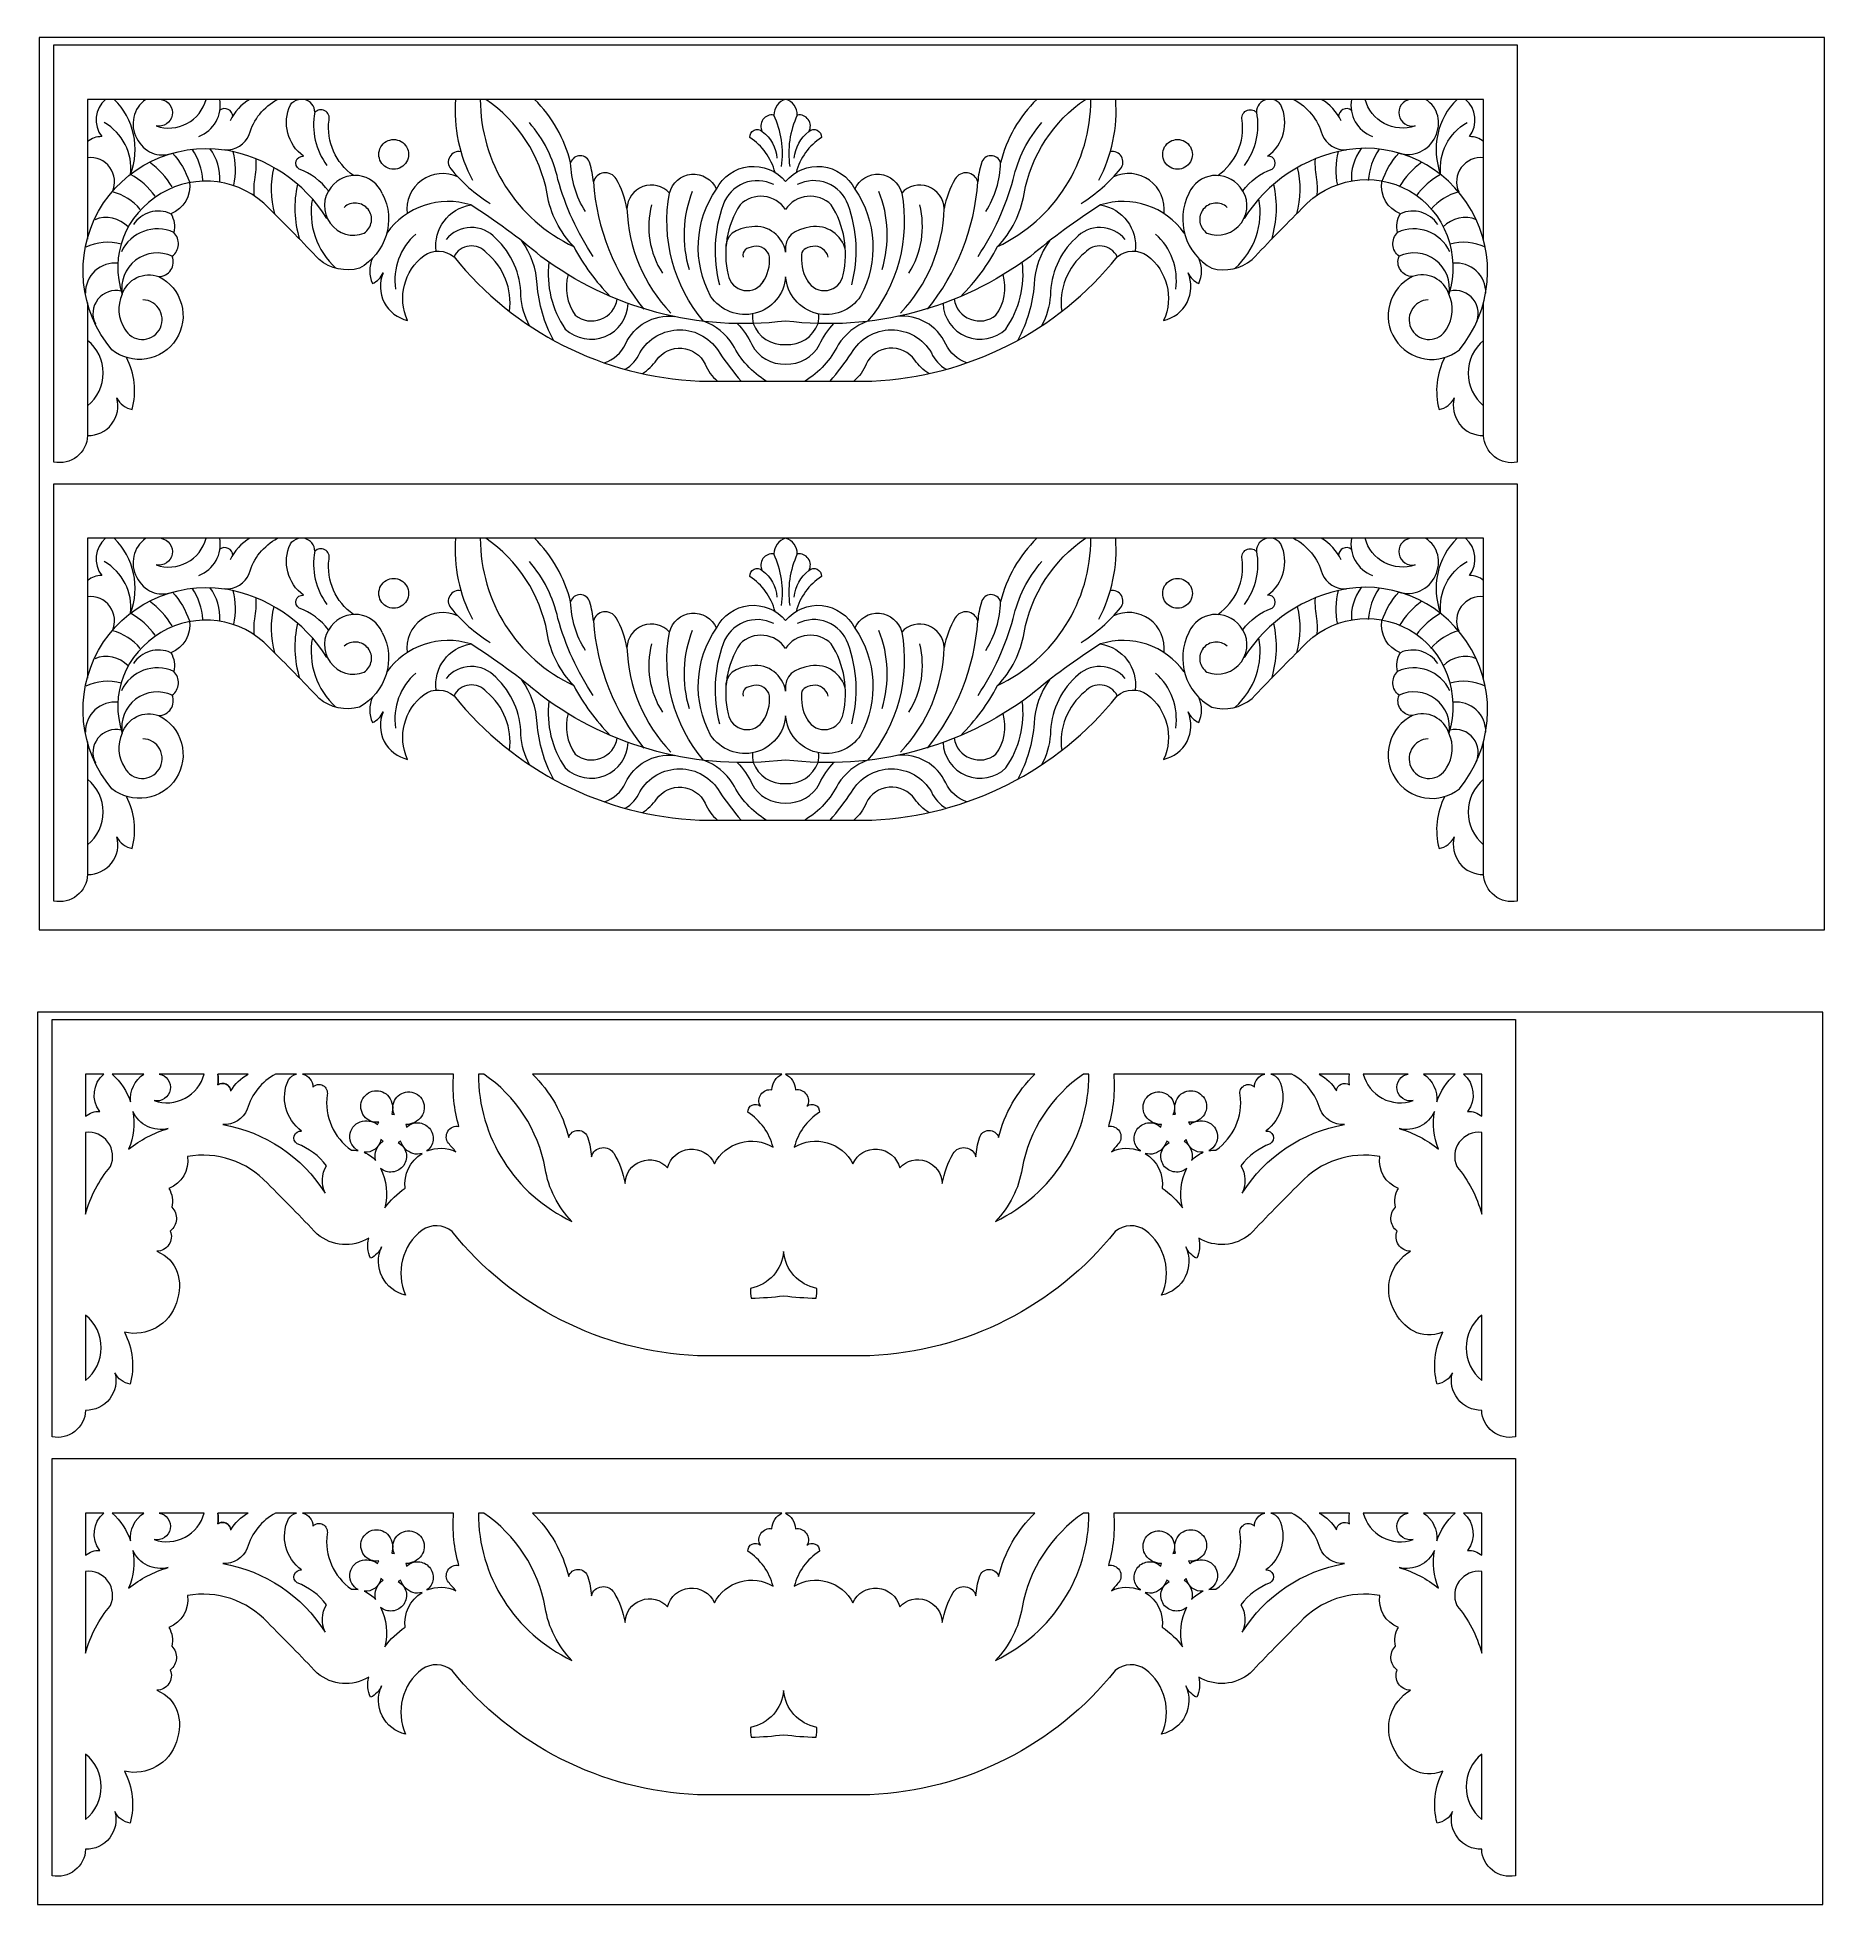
# Model space of a CAD drawing. Header units: millimetres. Extents: x 4866 to 5111, y 1247 to 1502.
import ezdxf

# ---------------------------------------------------------------- set-up
doc = ezdxf.new("R2010")
doc.units = ezdxf.units.MM
doc.header["$MEASUREMENT"] = 0
doc.layers.add('SITARA ALL', color=18, linetype='Continuous', true_color=0x000000)

msp = doc.modelspace()

# ---------------------------------------------------------------- linework, layer by layer
at = {"layer": 'SITARA ALL', "lineweight": 9}
for points, knots in [([(4866.58, 1501.74), (4866.58, 1501.74), (5110.58, 1501.74), (5110.58, 1501.74), (5110.58, 1501.74), (5110.58, 1379.74), (5110.58, 1379.74), (5110.58, 1379.74), (4866.58, 1379.74), (4866.58, 1379.74), (4866.58, 1379.74), (4866.58, 1501.74), (4866.58, 1501.74)], [0, 0, 0, 0, 0.25, 0.25, 0.25, 0.5, 0.5, 0.5, 0.75, 0.75, 0.75, 1, 1, 1, 1]), ([(4873.18, 1465.46), (4873.18, 1465.46), (4873.18, 1447.31), (4873.18, 1447.31), (4873.14, 1446.18), (4872.61, 1445.13), (4871.72, 1444.43), (4870.84, 1443.74), (4869.69, 1443.47), (4868.58, 1443.69), (4868.58, 1443.69), (4868.58, 1500.74), (4868.58, 1500.74), (4868.58, 1500.74), (4968.58, 1500.74), (4968.58, 1500.74), (4968.58, 1500.74), (5068.58, 1500.74), (5068.58, 1500.74), (5068.58, 1500.74), (5068.58, 1443.69), (5068.58, 1443.69), (5067.47, 1443.46), (5066.33, 1443.73), (5065.44, 1444.43), (5064.56, 1445.13), (5064.02, 1446.18), (5063.98, 1447.31), (5063.98, 1447.31), (5063.98, 1465.46), (5063.98, 1465.46)], [0, 0, 0, 0, 0.090909, 0.090909, 0.090909, 0.181818, 0.181818, 0.181818, 0.272727, 0.272727, 0.272727, 0.363636, 0.363636, 0.363636, 0.454545, 0.454545, 0.454545, 0.545455, 0.545455, 0.545455, 0.636364, 0.636364, 0.636364, 0.727273, 0.727273, 0.727273, 0.818182, 0.818182, 0.818182, 1, 1, 1, 1]), ([(5063.98, 1474.14), (5063.98, 1474.14), (5063.98, 1493.27), (5063.98, 1493.27), (5063.98, 1493.27), (4968.58, 1493.27), (4968.58, 1493.27), (4968.58, 1493.27), (4873.18, 1493.27), (4873.18, 1493.27), (4873.18, 1493.27), (4873.18, 1474.14), (4873.18, 1474.14)], [0, 0, 0, 0, 0.2, 0.2, 0.2, 0.4, 0.4, 0.4, 0.6, 0.6, 0.6, 1, 1, 1, 1]), ([(4875.65, 1493.27), (4874.16, 1491.98), (4873.92, 1489.75), (4875.11, 1488.17), (4874.4, 1488.2), (4873.71, 1487.96), (4873.18, 1487.5)], [0, 0, 0, 0, 0.333333, 0.333333, 0.333333, 1, 1, 1, 1]), ([(4882.42, 1480.03), (4881.52, 1481.25), (4880.37, 1482.27), (4879.06, 1483.02), (4880.41, 1486.58), (4879.53, 1490.6), (4876.82, 1493.27)], [0, 0, 0, 0, 0.333333, 0.333333, 0.333333, 1, 1, 1, 1]), ([(4881.12, 1493.27), (4879.43, 1492.05), (4878.9, 1489.77), (4879.89, 1487.93), (4880.88, 1486.09), (4882.82, 1485.18), (4884.77, 1485.92), (4885.81, 1484.78), (4886.59, 1483.44), (4887.09, 1481.99), (4887.39, 1480.12), (4886.33, 1478.3), (4884.56, 1477.64), (4885.03, 1476.87), (4885.17, 1475.95), (4884.96, 1475.08), (4882.25, 1476.31), (4879.05, 1475.13), (4877.81, 1472.43)], [0, 0, 0, 0, 0.142857, 0.142857, 0.142857, 0.285714, 0.285714, 0.285714, 0.428571, 0.428571, 0.428571, 0.571429, 0.571429, 0.571429, 0.714286, 0.714286, 0.714286, 1, 1, 1, 1]), ([(4883.22, 1493.27), (4883.71, 1493.19), (4884.15, 1492.92), (4884.43, 1492.51), (4884.72, 1492.11), (4884.83, 1491.6), (4884.74, 1491.11), (4884.65, 1490.63), (4884.37, 1490.19), (4883.96, 1489.92), (4883.55, 1489.64), (4883.04, 1489.54), (4882.56, 1489.63), (4883.94, 1489.15), (4885.47, 1489.27), (4886.76, 1489.96), (4888.06, 1490.66), (4889, 1491.85), (4889.37, 1493.27)], [0, 0, 0, 0, 0.142857, 0.142857, 0.142857, 0.285714, 0.285714, 0.285714, 0.428571, 0.428571, 0.428571, 0.571429, 0.571429, 0.571429, 0.714286, 0.714286, 0.714286, 1, 1, 1, 1]), ([(4905.9, 1476.99), (4902.78, 1481.96), (4897.7, 1485.37), (4891.92, 1486.37), (4893.37, 1486.26), (4894.72, 1487.11), (4895.27, 1488.46), (4895.84, 1490.53), (4897.25, 1492.27), (4899.14, 1493.27)], [0, 0, 0, 0, 0.25, 0.25, 0.25, 0.5, 0.5, 0.5, 1, 1, 1, 1]), ([(4906.1, 1480.75), (4905.07, 1482.1), (4903.69, 1483.14), (4902.1, 1483.74), (4901.71, 1483.96), (4901.54, 1484.42), (4901.68, 1484.85), (4901.82, 1485.27), (4902.25, 1485.53), (4902.7, 1485.49), (4900.5, 1487.09), (4899.75, 1490.03), (4900.89, 1492.5), (4901.15, 1492.89), (4901.55, 1493.17), (4902.01, 1493.27)], [0, 0, 0, 0, 0.166667, 0.166667, 0.166667, 0.333333, 0.333333, 0.333333, 0.5, 0.5, 0.5, 0.666667, 0.666667, 0.666667, 1, 1, 1, 1]), ([(4926.85, 1493.27), (4926.86, 1484.65), (4931.83, 1476.81), (4939.63, 1473.14), (4937.7, 1475.12), (4936.43, 1477.64), (4935.99, 1480.36), (4935.03, 1485.61), (4932.01, 1490.26), (4927.59, 1493.27)], [0, 0, 0, 0, 0.25, 0.25, 0.25, 0.5, 0.5, 0.5, 1, 1, 1, 1]), ([(4941.21, 1477.95), (4939.96, 1479.94), (4939.26, 1482.24), (4939.2, 1484.59), (4938.39, 1487.89), (4936.68, 1490.89), (4934.26, 1493.27)], [0, 0, 0, 0, 0.333333, 0.333333, 0.333333, 1, 1, 1, 1]), ([(4970.18, 1491.13), (4970.18, 1492.12), (4969.53, 1492.99), (4968.58, 1493.27), (4967.63, 1492.99), (4966.98, 1492.12), (4966.98, 1491.13)], [0, 0, 0, 0, 0.333333, 0.333333, 0.333333, 1, 1, 1, 1]), ([(4992.54, 1466.34), (4994.54, 1468.35), (4996.22, 1470.64), (4997.53, 1473.14), (4999.45, 1475.12), (5000.72, 1477.63), (5001.17, 1480.36), (5002.13, 1485.61), (5005.15, 1490.27), (5009.57, 1493.27)], [0, 0, 0, 0, 0.25, 0.25, 0.25, 0.5, 0.5, 0.5, 1, 1, 1, 1]), ([(5031.05, 1480.75), (5032.08, 1482.1), (5033.47, 1483.14), (5035.06, 1483.74), (5035.44, 1483.97), (5035.6, 1484.44), (5035.45, 1484.86), (5035.3, 1485.28), (5034.9, 1485.54), (5034.46, 1485.49), (5036.66, 1487.1), (5037.42, 1490.03), (5036.26, 1492.5), (5036, 1492.89), (5035.61, 1493.17), (5035.15, 1493.27)], [0, 0, 0, 0, 0.166667, 0.166667, 0.166667, 0.333333, 0.333333, 0.333333, 0.5, 0.5, 0.5, 0.666667, 0.666667, 0.666667, 1, 1, 1, 1]), ([(5038.01, 1493.27), (5039.91, 1492.27), (5041.31, 1490.53), (5041.89, 1488.46), (5042.43, 1487.11), (5043.79, 1486.26), (5045.24, 1486.37), (5039.46, 1485.36), (5034.38, 1481.96), (5031.25, 1476.99)], [0, 0, 0, 0, 0.25, 0.25, 0.25, 0.5, 0.5, 0.5, 1, 1, 1, 1]), ([(5053.94, 1493.27), (5053.45, 1493.19), (5053.01, 1492.91), (5052.72, 1492.51), (5052.44, 1492.1), (5052.33, 1491.6), (5052.42, 1491.11), (5052.51, 1490.62), (5052.79, 1490.19), (5053.2, 1489.92), (5053.61, 1489.64), (5054.12, 1489.54), (5054.6, 1489.63), (5053.22, 1489.15), (5051.69, 1489.27), (5050.4, 1489.96), (5049.11, 1490.65), (5048.16, 1491.85), (5047.78, 1493.27)], [0, 0, 0, 0, 0.142857, 0.142857, 0.142857, 0.285714, 0.285714, 0.285714, 0.428571, 0.428571, 0.428571, 0.571429, 0.571429, 0.571429, 0.714286, 0.714286, 0.714286, 1, 1, 1, 1]), ([(5057.72, 1476.15), (5056.6, 1477.84), (5054.44, 1478.47), (5052.6, 1477.64), (5050.83, 1478.3), (5049.77, 1480.12), (5050.07, 1481.99), (5050.57, 1483.44), (5051.35, 1484.78), (5052.39, 1485.92), (5054.38, 1485.31), (5056.52, 1486.27), (5057.38, 1488.17), (5058.25, 1490.06), (5057.8, 1492.16), (5056.04, 1493.27)], [0, 0, 0, 0, 0.166667, 0.166667, 0.166667, 0.333333, 0.333333, 0.333333, 0.5, 0.5, 0.5, 0.666667, 0.666667, 0.666667, 1, 1, 1, 1]), ([(5060.34, 1493.27), (5057.63, 1490.6), (5056.75, 1486.58), (5058.1, 1483.02), (5057.79, 1485.89), (5059.21, 1488.67), (5061.71, 1490.11)], [0, 0, 0, 0, 0.333333, 0.333333, 0.333333, 1, 1, 1, 1]), ([(5063.98, 1487.5), (5063.45, 1487.96), (5062.75, 1488.2), (5062.05, 1488.17), (5063.24, 1489.75), (5063, 1491.98), (5061.5, 1493.27)], [0, 0, 0, 0, 0.333333, 0.333333, 0.333333, 1, 1, 1, 1]), ([(4893.01, 1490.92), (4893.01, 1491.33), (4892.78, 1491.71), (4892.4, 1491.9), (4892.03, 1492.08), (4891.59, 1492.03), (4891.26, 1491.78)], [0, 0, 0, 0, 0.333333, 0.333333, 0.333333, 1, 1, 1, 1]), ([(4909.5, 1482.87), (4907.08, 1484.57), (4905.8, 1487.48), (4906.18, 1490.42), (4906.31, 1490.93), (4906.07, 1491.45), (4905.61, 1491.7), (4905.15, 1491.95), (4904.6, 1491.87), (4904.24, 1491.5), (4903.74, 1488.95), (4904.34, 1486.31), (4905.9, 1484.23)], [0, 0, 0, 0, 0.2, 0.2, 0.2, 0.4, 0.4, 0.4, 0.6, 0.6, 0.6, 1, 1, 1, 1]), ([(4968.02, 1484.09), (4968.37, 1486.49), (4968.01, 1488.94), (4966.98, 1491.13), (4966.4, 1491.23), (4965.81, 1490.98), (4965.47, 1490.5), (4965.14, 1490.01), (4965.1, 1489.39), (4965.39, 1488.87), (4966.56, 1488.02), (4967.29, 1486.69), (4967.38, 1485.24)], [0, 0, 0, 0, 0.2, 0.2, 0.2, 0.4, 0.4, 0.4, 0.6, 0.6, 0.6, 1, 1, 1, 1]), ([(4971.77, 1488.87), (4972.05, 1489.39), (4972.02, 1490.02), (4971.68, 1490.5), (4971.34, 1490.98), (4970.76, 1491.23), (4970.18, 1491.13), (4969.15, 1488.94), (4968.79, 1486.49), (4969.14, 1484.09)], [0, 0, 0, 0, 0.25, 0.25, 0.25, 0.5, 0.5, 0.5, 1, 1, 1, 1]), ([(5027.66, 1482.87), (5030.08, 1484.58), (5031.36, 1487.48), (5030.97, 1490.42), (5030.84, 1490.92), (5031.07, 1491.45), (5031.52, 1491.7), (5031.97, 1491.96), (5032.55, 1491.87), (5032.92, 1491.5), (5033.42, 1488.95), (5032.82, 1486.31), (5031.26, 1484.23)], [0, 0, 0, 0, 0.2, 0.2, 0.2, 0.4, 0.4, 0.4, 0.6, 0.6, 0.6, 1, 1, 1, 1]), ([(5045.89, 1491.78), (5045.57, 1492.03), (5045.12, 1492.08), (5044.75, 1491.89), (5044.38, 1491.71), (5044.14, 1491.33), (5044.15, 1490.92)], [0, 0, 0, 0, 0.333333, 0.333333, 0.333333, 1, 1, 1, 1]), ([(4942.28, 1471.8), (4940.12, 1475.03), (4938.49, 1478.59), (4937.46, 1482.33), (4936.84, 1485.21), (4935.5, 1487.88), (4933.56, 1490.09)], [0, 0, 0, 0, 0.333333, 0.333333, 0.333333, 1, 1, 1, 1]), ([(4967.13, 1483.29), (4966.61, 1485.25), (4965.39, 1486.95), (4963.69, 1488.05), (4963.66, 1488.47), (4963.89, 1488.86), (4964.26, 1489.04), (4964.63, 1489.22), (4965.08, 1489.15), (4965.39, 1488.87)], [0, 0, 0, 0, 0.25, 0.25, 0.25, 0.5, 0.5, 0.5, 1, 1, 1, 1]), ([(4969.77, 1485.24), (4969.87, 1486.69), (4970.6, 1488.02), (4971.77, 1488.87), (4972.07, 1489.15), (4972.52, 1489.22), (4972.89, 1489.04), (4973.26, 1488.86), (4973.49, 1488.47), (4973.47, 1488.05), (4971.77, 1486.95), (4970.54, 1485.25), (4970.03, 1483.29)], [0, 0, 0, 0, 0.2, 0.2, 0.2, 0.4, 0.4, 0.4, 0.6, 0.6, 0.6, 1, 1, 1, 1]), ([(4994.88, 1471.8), (4997.04, 1475.03), (4998.66, 1478.59), (4999.7, 1482.33), (5000.31, 1485.21), (5001.66, 1487.88), (5003.6, 1490.09)], [0, 0, 0, 0, 0.333333, 0.333333, 0.333333, 1, 1, 1, 1]), ([(4884.75, 1471.82), (4883.12, 1472.59), (4881.19, 1472.38), (4879.75, 1471.29), (4878.31, 1470.19), (4877.6, 1468.4), (4877.92, 1466.62), (4878.24, 1467.62), (4878.95, 1468.44), (4879.89, 1468.9), (4880.83, 1469.36), (4881.93, 1469.41), (4882.91, 1469.04), (4884.43, 1468.29), (4885.56, 1466.92), (4886.01, 1465.29), (4886.47, 1463.65), (4886.2, 1461.9), (4885.28, 1460.47), (4884.37, 1459.04), (4882.89, 1458.07), (4881.21, 1457.8), (4879.54, 1457.52), (4877.82, 1457.99), (4876.5, 1459.05), (4872.01, 1464.38), (4871.29, 1471.92), (4874.69, 1478), (4878.08, 1484.08), (4885.03, 1487.39), (4891.92, 1486.37)], [0, 0, 0, 0, 0.090909, 0.090909, 0.090909, 0.181818, 0.181818, 0.181818, 0.272727, 0.272727, 0.272727, 0.363636, 0.363636, 0.363636, 0.454545, 0.454545, 0.454545, 0.545455, 0.545455, 0.545455, 0.636364, 0.636364, 0.636364, 0.727273, 0.727273, 0.727273, 0.818182, 0.818182, 0.818182, 1, 1, 1, 1]), ([(4880.38, 1478.23), (4879.39, 1479.39), (4878.06, 1480.23), (4876.58, 1480.64), (4877.07, 1481.73), (4876.94, 1483), (4876.23, 1483.96), (4875.52, 1484.93), (4874.36, 1485.44), (4873.18, 1485.29)], [0, 0, 0, 0, 0.25, 0.25, 0.25, 0.5, 0.5, 0.5, 1, 1, 1, 1]), ([(4917.05, 1485.75), (4917.05, 1486.47), (4916.66, 1487.14), (4916.03, 1487.51), (4915.41, 1487.87), (4914.63, 1487.87), (4914, 1487.51), (4913.37, 1487.14), (4912.99, 1486.47), (4912.99, 1485.75), (4912.99, 1485.02), (4913.37, 1484.35), (4914, 1483.99), (4914.63, 1483.62), (4915.41, 1483.62), (4916.03, 1483.99), (4916.66, 1484.35), (4917.05, 1485.02), (4917.05, 1485.75)], [0, 0, 0, 0, 0.166667, 0.166667, 0.166667, 0.333333, 0.333333, 0.333333, 0.5, 0.5, 0.5, 0.666667, 0.666667, 0.666667, 0.833333, 0.833333, 0.833333, 1, 1, 1, 1]), ([(4924.2, 1486.1), (4923.6, 1486.23), (4922.99, 1485.95), (4922.68, 1485.43), (4922.36, 1484.9), (4922.41, 1484.24), (4922.81, 1483.78), (4924.32, 1481.91), (4926.14, 1480.32), (4928.18, 1479.05)], [0, 0, 0, 0, 0.25, 0.25, 0.25, 0.5, 0.5, 0.5, 1, 1, 1, 1]), ([(4942.31, 1481.98), (4942.25, 1482.85), (4942.08, 1483.71), (4941.81, 1484.55), (4941.66, 1485.14), (4941.13, 1485.56), (4940.51, 1485.57), (4939.9, 1485.57), (4939.36, 1485.18), (4939.2, 1484.59)], [0, 0, 0, 0, 0.25, 0.25, 0.25, 0.5, 0.5, 0.5, 1, 1, 1, 1]), ([(4995.94, 1477.95), (4997.2, 1479.94), (4997.89, 1482.24), (4997.96, 1484.59), (4997.79, 1485.18), (4997.24, 1485.58), (4996.62, 1485.57), (4996.01, 1485.55), (4995.49, 1485.15), (4995.34, 1484.55), (4995.07, 1483.71), (4994.91, 1482.85), (4994.85, 1481.98)], [0, 0, 0, 0, 0.2, 0.2, 0.2, 0.4, 0.4, 0.4, 0.6, 0.6, 0.6, 1, 1, 1, 1]), ([(5008.98, 1479.05), (5011.02, 1480.32), (5012.83, 1481.91), (5014.35, 1483.78), (5014.74, 1484.25), (5014.79, 1484.92), (5014.47, 1485.44), (5014.16, 1485.96), (5013.56, 1486.23), (5012.96, 1486.1)], [0, 0, 0, 0, 0.25, 0.25, 0.25, 0.5, 0.5, 0.5, 1, 1, 1, 1]), ([(5024.17, 1485.75), (5024.17, 1486.47), (5023.78, 1487.14), (5023.16, 1487.51), (5022.53, 1487.87), (5021.75, 1487.87), (5021.12, 1487.51), (5020.5, 1487.14), (5020.11, 1486.47), (5020.11, 1485.75), (5020.11, 1485.02), (5020.5, 1484.35), (5021.12, 1483.99), (5021.75, 1483.62), (5022.53, 1483.62), (5023.16, 1483.99), (5023.78, 1484.35), (5024.17, 1485.02), (5024.17, 1485.75)], [0, 0, 0, 0, 0.166667, 0.166667, 0.166667, 0.333333, 0.333333, 0.333333, 0.5, 0.5, 0.5, 0.666667, 0.666667, 0.666667, 0.833333, 0.833333, 0.833333, 1, 1, 1, 1]), ([(5054.25, 1469.04), (5052.73, 1468.29), (5051.6, 1466.92), (5051.15, 1465.28), (5050.69, 1463.64), (5050.96, 1461.9), (5051.87, 1460.47), (5052.79, 1459.04), (5054.28, 1458.07), (5055.96, 1457.8), (5057.63, 1457.53), (5059.34, 1457.98), (5060.66, 1459.05), (5065.11, 1464.44), (5065.77, 1472.01), (5062.31, 1478.08), (5058.85, 1484.15), (5052.14, 1487.46), (5045.24, 1486.37)], [0, 0, 0, 0, 0.142857, 0.142857, 0.142857, 0.285714, 0.285714, 0.285714, 0.428571, 0.428571, 0.428571, 0.571429, 0.571429, 0.571429, 0.714286, 0.714286, 0.714286, 1, 1, 1, 1]), ([(5063.98, 1485.29), (5062.79, 1485.43), (5061.63, 1484.92), (5060.92, 1483.95), (5060.22, 1482.99), (5060.08, 1481.73), (5060.57, 1480.64), (5059.09, 1480.23), (5057.77, 1479.39), (5056.78, 1478.23)], [0, 0, 0, 0, 0.25, 0.25, 0.25, 0.5, 0.5, 0.5, 1, 1, 1, 1]), ([(4913.46, 1480.41), (4915.37, 1476.72), (4913.97, 1472.17), (4910.32, 1470.18), (4908.41, 1469.67), (4906.36, 1470.11), (4904.84, 1471.37), (4902.6, 1473.73), (4900.33, 1476.05), (4898.01, 1478.34), (4894.16, 1482.42), (4887.99, 1483.27), (4883.18, 1480.38), (4878.37, 1477.5), (4876.13, 1471.94), (4877.92, 1466.62), (4877.2, 1465.09), (4877.33, 1463.3), (4878.25, 1461.88), (4878.71, 1461.03), (4879.59, 1460.48), (4880.56, 1460.45), (4881.54, 1460.41), (4882.45, 1460.89), (4882.96, 1461.72), (4883.47, 1462.55), (4883.5, 1463.58), (4883.05, 1464.44), (4882.59, 1465.3), (4881.72, 1465.84), (4880.74, 1465.87)], [0, 0, 0, 0, 0.090909, 0.090909, 0.090909, 0.181818, 0.181818, 0.181818, 0.272727, 0.272727, 0.272727, 0.363636, 0.363636, 0.363636, 0.454545, 0.454545, 0.454545, 0.545455, 0.545455, 0.545455, 0.636364, 0.636364, 0.636364, 0.727273, 0.727273, 0.727273, 0.818182, 0.818182, 0.818182, 1, 1, 1, 1]), ([(4895.99, 1480.09), (4895.91, 1480.81), (4895.92, 1481.54), (4896.02, 1482.27), (4896.2, 1483.21), (4896.27, 1484.17), (4896.23, 1485.13)], [0, 0, 0, 0, 0.333333, 0.333333, 0.333333, 1, 1, 1, 1]), ([(4913.46, 1480.4), (4912.89, 1481.74), (4911.65, 1482.66), (4910.21, 1482.84), (4908.77, 1483.02), (4907.35, 1482.42), (4906.48, 1481.27), (4905.3, 1479.85), (4905.24, 1477.82), (4906.33, 1476.34), (4907.42, 1474.86), (4909.3, 1474.29), (4911, 1474.99), (4911.51, 1475.34), (4911.86, 1475.89), (4911.96, 1476.51), (4912.06, 1477.12), (4911.89, 1477.75), (4911.51, 1478.24), (4911.12, 1478.73), (4910.55, 1479.03), (4909.93, 1479.09), (4909.31, 1479.14), (4908.69, 1478.93), (4908.23, 1478.51)], [0, 0, 0, 0, 0.111111, 0.111111, 0.111111, 0.222222, 0.222222, 0.222222, 0.333333, 0.333333, 0.333333, 0.444444, 0.444444, 0.444444, 0.555556, 0.555556, 0.555556, 0.666667, 0.666667, 0.666667, 0.777778, 0.777778, 0.777778, 1, 1, 1, 1]), ([(4923.78, 1482.66), (4922.17, 1483.42), (4920.28, 1483.24), (4918.83, 1482.19), (4917.39, 1481.15), (4916.63, 1479.42), (4916.86, 1477.65)], [0, 0, 0, 0, 0.333333, 0.333333, 0.333333, 1, 1, 1, 1]), ([(4952.71, 1480.46), (4951.8, 1481.46), (4950.36, 1481.81), (4949.08, 1481.34), (4947.81, 1480.87), (4946.94, 1479.69), (4946.9, 1478.33), (4946.65, 1479.76), (4946.14, 1481.14), (4945.41, 1482.39), (4945.06, 1482.98), (4944.39, 1483.3), (4943.71, 1483.21), (4943.04, 1483.12), (4942.48, 1482.64), (4942.31, 1481.98), (4942.77, 1475.61), (4945.18, 1469.54), (4949.21, 1464.58)], [0, 0, 0, 0, 0.142857, 0.142857, 0.142857, 0.285714, 0.285714, 0.285714, 0.428571, 0.428571, 0.428571, 0.571429, 0.571429, 0.571429, 0.714286, 0.714286, 0.714286, 1, 1, 1, 1]), ([(4965.93, 1454.77), (4963.98, 1455.95), (4962.4, 1457.67), (4961.38, 1459.72), (4960.45, 1461.21), (4959.03, 1462.34), (4957.37, 1462.93), (4953.27, 1467.78), (4951.56, 1474.21), (4952.71, 1480.46), (4953.06, 1481.86), (4954.26, 1482.9), (4955.7, 1483.03), (4957.14, 1483.16), (4958.53, 1482.33), (4959.12, 1481.01), (4959.99, 1482.71), (4961.66, 1483.87), (4963.56, 1484.08), (4965.47, 1484.29), (4967.36, 1483.51), (4968.58, 1482.04), (4969.8, 1483.52), (4971.67, 1484.29), (4973.58, 1484.08), (4975.48, 1483.88), (4977.16, 1482.71), (4978.04, 1481.01), (4981.04, 1476.67), (4981.34, 1471.01), (4978.82, 1466.38), (4977.52, 1464.39), (4975.1, 1463.44), (4972.78, 1464.02), (4970.47, 1464.6), (4968.78, 1466.65), (4968.58, 1469.02), (4968.4, 1466.64), (4966.74, 1464.64), (4964.43, 1464.03), (4962.13, 1463.43), (4959.66, 1464.4), (4958.33, 1466.38), (4955.82, 1471.01), (4956.12, 1476.67), (4959.12, 1481.01)], [0, 0, 0, 0, 0.0625, 0.0625, 0.0625, 0.125, 0.125, 0.125, 0.1875, 0.1875, 0.1875, 0.25, 0.25, 0.25, 0.3125, 0.3125, 0.3125, 0.375, 0.375, 0.375, 0.4375, 0.4375, 0.4375, 0.5, 0.5, 0.5, 0.5625, 0.5625, 0.5625, 0.625, 0.625, 0.625, 0.6875, 0.6875, 0.6875, 0.75, 0.75, 0.75, 0.8125, 0.8125, 0.8125, 0.875, 0.875, 0.875, 1, 1, 1, 1]), ([(4978.04, 1481.01), (4978.62, 1482.33), (4979.98, 1483.15), (4981.42, 1483.03), (4982.86, 1482.91), (4984.08, 1481.86), (4984.44, 1480.46), (4985.6, 1474.21), (4983.89, 1467.78), (4979.79, 1462.93), (4978.12, 1462.34), (4976.71, 1461.21), (4975.77, 1459.72), (4974.76, 1457.67), (4973.18, 1455.96), (4971.23, 1454.77)], [0, 0, 0, 0, 0.166667, 0.166667, 0.166667, 0.333333, 0.333333, 0.333333, 0.5, 0.5, 0.5, 0.666667, 0.666667, 0.666667, 1, 1, 1, 1]), ([(4987.95, 1464.58), (4991.98, 1469.54), (4994.39, 1475.61), (4994.85, 1481.98), (4994.67, 1482.64), (4994.11, 1483.12), (4993.43, 1483.21), (4992.75, 1483.3), (4992.09, 1482.98), (4991.75, 1482.39), (4991.01, 1481.14), (4990.51, 1479.76), (4990.25, 1478.33), (4990.2, 1479.69), (4989.33, 1480.88), (4988.05, 1481.35), (4986.77, 1481.81), (4985.35, 1481.47), (4984.44, 1480.46)], [0, 0, 0, 0, 0.142857, 0.142857, 0.142857, 0.285714, 0.285714, 0.285714, 0.428571, 0.428571, 0.428571, 0.571429, 0.571429, 0.571429, 0.714286, 0.714286, 0.714286, 1, 1, 1, 1]), ([(5020.3, 1477.65), (5020.52, 1479.42), (5019.75, 1481.17), (5018.31, 1482.21), (5016.86, 1483.25), (5014.98, 1483.43), (5013.38, 1482.66)], [0, 0, 0, 0, 0.333333, 0.333333, 0.333333, 1, 1, 1, 1]), ([(5023.7, 1480.41), (5021.79, 1476.71), (5023.18, 1472.17), (5026.84, 1470.18), (5028.75, 1469.67), (5030.79, 1470.11), (5032.32, 1471.37), (5034.56, 1473.73), (5036.83, 1476.05), (5039.15, 1478.34), (5042.86, 1482.49), (5048.98, 1483.5), (5053.83, 1480.76), (5058.69, 1478.02), (5060.88, 1471.95), (5059.24, 1466.62), (5059.55, 1468.4), (5058.83, 1470.21), (5057.39, 1471.3), (5055.95, 1472.39), (5054.04, 1472.6), (5052.41, 1471.82)], [0, 0, 0, 0, 0.125, 0.125, 0.125, 0.25, 0.25, 0.25, 0.375, 0.375, 0.375, 0.5, 0.5, 0.5, 0.625, 0.625, 0.625, 0.75, 0.75, 0.75, 1, 1, 1, 1]), ([(5028.92, 1478.51), (5028.46, 1478.93), (5027.85, 1479.14), (5027.23, 1479.08), (5026.61, 1479.03), (5026.04, 1478.73), (5025.65, 1478.24), (5025.27, 1477.75), (5025.1, 1477.12), (5025.2, 1476.5), (5025.3, 1475.89), (5025.64, 1475.34), (5026.16, 1474.99), (5027.87, 1474.32), (5029.82, 1474.91), (5030.88, 1476.41), (5031.94, 1477.91), (5031.89, 1479.88), (5030.68, 1481.27), (5029.8, 1482.42), (5028.37, 1483.02), (5026.93, 1482.84), (5025.49, 1482.66), (5024.26, 1481.74), (5023.69, 1480.4)], [0, 0, 0, 0, 0.111111, 0.111111, 0.111111, 0.222222, 0.222222, 0.222222, 0.333333, 0.333333, 0.333333, 0.444444, 0.444444, 0.444444, 0.555556, 0.555556, 0.555556, 0.666667, 0.666667, 0.666667, 0.777778, 0.777778, 0.777778, 1, 1, 1, 1]), ([(5040.93, 1485.13), (5040.89, 1484.17), (5040.96, 1483.21), (5041.14, 1482.27), (5041.24, 1481.54), (5041.25, 1480.81), (5041.17, 1480.09)], [0, 0, 0, 0, 0.333333, 0.333333, 0.333333, 1, 1, 1, 1]), ([(4966.97, 1481.61), (4965.7, 1482.26), (4964.21, 1482.34), (4962.88, 1481.81), (4961.55, 1481.28), (4960.52, 1480.21), (4960.04, 1478.86), (4958.76, 1475.35), (4958.59, 1471.53), (4959.54, 1467.91)], [0, 0, 0, 0, 0.25, 0.25, 0.25, 0.5, 0.5, 0.5, 1, 1, 1, 1]), ([(4977.62, 1467.91), (4978.57, 1471.53), (4978.39, 1475.35), (4977.11, 1478.86), (4976.64, 1480.21), (4975.6, 1481.28), (4974.27, 1481.81), (4972.94, 1482.34), (4971.46, 1482.27), (4970.18, 1481.61)], [0, 0, 0, 0, 0.25, 0.25, 0.25, 0.5, 0.5, 0.5, 1, 1, 1, 1]), ([(4920.82, 1472.52), (4920.42, 1475.56), (4922.52, 1478.36), (4925.54, 1478.83), (4921.29, 1480.17), (4916.67, 1478.63), (4914.09, 1475)], [0, 0, 0, 0, 0.333333, 0.333333, 0.333333, 1, 1, 1, 1]), ([(5011.62, 1478.83), (5008.27, 1476.7), (5005.07, 1474.36), (5002.03, 1471.81), (4992.44, 1464.65), (4980.45, 1461.48), (4968.58, 1462.97), (4956.71, 1461.48), (4944.72, 1464.65), (4935.13, 1471.81), (4932.09, 1474.36), (4928.89, 1476.7), (4925.54, 1478.83)], [0, 0, 0, 0, 0.2, 0.2, 0.2, 0.4, 0.4, 0.4, 0.6, 0.6, 0.6, 1, 1, 1, 1]), ([(4971.57, 1468.47), (4972.11, 1467.5), (4973.21, 1466.97), (4974.31, 1467.16), (4975.41, 1467.36), (4976.26, 1468.2), (4976.44, 1469.3), (4977.21, 1472.57), (4976.62, 1476.02), (4974.81, 1478.86), (4973.94, 1479.71), (4972.74, 1480.13), (4971.54, 1480), (4970.33, 1479.88), (4969.25, 1479.23), (4968.58, 1478.22), (4967.91, 1479.22), (4966.82, 1479.88), (4965.61, 1480), (4964.41, 1480.13), (4963.21, 1479.71), (4962.35, 1478.86), (4960.54, 1476.02), (4959.95, 1472.57), (4960.72, 1469.3), (4960.91, 1468.2), (4961.78, 1467.34), (4962.88, 1467.16), (4963.98, 1466.98), (4965.06, 1467.49), (4965.59, 1468.47)], [0, 0, 0, 0, 0.090909, 0.090909, 0.090909, 0.181818, 0.181818, 0.181818, 0.272727, 0.272727, 0.272727, 0.363636, 0.363636, 0.363636, 0.454545, 0.454545, 0.454545, 0.545455, 0.545455, 0.545455, 0.636364, 0.636364, 0.636364, 0.727273, 0.727273, 0.727273, 0.818182, 0.818182, 0.818182, 1, 1, 1, 1]), ([(5023.07, 1475), (5020.49, 1478.63), (5015.86, 1480.18), (5011.62, 1478.83), (5014.64, 1478.36), (5016.74, 1475.56), (5016.34, 1472.52)], [0, 0, 0, 0, 0.333333, 0.333333, 0.333333, 1, 1, 1, 1]), ([(4933.59, 1462.32), (4932.89, 1463.59), (4932.49, 1465), (4932.4, 1466.44), (4932.38, 1469.42), (4931.14, 1472.25), (4928.96, 1474.27), (4928.09, 1475.24), (4926.83, 1475.78), (4925.53, 1475.76), (4924.22, 1475.73), (4923, 1475.14), (4922.17, 1474.13)], [0, 0, 0, 0, 0.2, 0.2, 0.2, 0.4, 0.4, 0.4, 0.6, 0.6, 0.6, 1, 1, 1, 1]), ([(4976.76, 1472.59), (4976.3, 1474.77), (4974.19, 1476.21), (4971.99, 1475.83), (4969.79, 1475.46), (4968.29, 1474.6), (4968.58, 1472.39), (4968.23, 1474.59), (4966.2, 1476.13), (4963.98, 1475.86), (4961.76, 1475.6), (4960.22, 1474.82), (4960.4, 1472.59)], [0, 0, 0, 0, 0.2, 0.2, 0.2, 0.4, 0.4, 0.4, 0.6, 0.6, 0.6, 1, 1, 1, 1]), ([(5014.99, 1474.13), (5014.15, 1475.14), (5012.93, 1475.73), (5011.62, 1475.76), (5010.32, 1475.78), (5009.07, 1475.24), (5008.2, 1474.27), (5006.02, 1472.25), (5004.78, 1469.42), (5004.76, 1466.44), (5004.67, 1465), (5004.26, 1463.59), (5003.57, 1462.32)], [0, 0, 0, 0, 0.2, 0.2, 0.2, 0.4, 0.4, 0.4, 0.6, 0.6, 0.6, 1, 1, 1, 1]), ([(5059.34, 1472.43), (5058.1, 1475.13), (5054.91, 1476.32), (5052.2, 1475.08), (5051.99, 1475.95), (5052.13, 1476.87), (5052.6, 1477.64)], [0, 0, 0, 0, 0.333333, 0.333333, 0.333333, 1, 1, 1, 1]), ([(4882.91, 1469.04), (4883.57, 1469.06), (4884.19, 1469.4), (4884.56, 1469.95), (4884.92, 1470.51), (4885, 1471.2), (4884.75, 1471.82), (4885.24, 1472.2), (4885.55, 1472.78), (4885.59, 1473.4), (4885.62, 1474.03), (4885.4, 1474.63), (4884.96, 1475.08)], [0, 0, 0, 0, 0.2, 0.2, 0.2, 0.4, 0.4, 0.4, 0.6, 0.6, 0.6, 1, 1, 1, 1]), ([(4912.12, 1471.55), (4911.61, 1470.45), (4911.61, 1469.18), (4912.12, 1468.08), (4912.76, 1468.39), (4913.28, 1468.91), (4913.58, 1469.56), (4913.02, 1468.26), (4913.07, 1466.78), (4913.72, 1465.52), (4914.37, 1464.26), (4915.54, 1463.36), (4916.92, 1463.06), (4915.5, 1466.17), (4916.43, 1469.85), (4919.16, 1471.92), (4920.4, 1472.8), (4922.09, 1472.73), (4923.26, 1471.75)], [0, 0, 0, 0, 0.142857, 0.142857, 0.142857, 0.285714, 0.285714, 0.285714, 0.428571, 0.428571, 0.428571, 0.571429, 0.571429, 0.571429, 0.714286, 0.714286, 0.714286, 1, 1, 1, 1]), ([(4930.85, 1464.29), (4931.25, 1467.33), (4930.06, 1470.35), (4927.69, 1472.29), (4927.11, 1472.98), (4926.22, 1473.33), (4925.32, 1473.22), (4924.43, 1473.11), (4923.65, 1472.56), (4923.26, 1471.75), (4931.48, 1461.52), (4943.69, 1455.33), (4956.8, 1454.77), (4956.8, 1454.77), (4968.58, 1454.77), (4968.58, 1454.77), (4968.58, 1454.77), (4980.36, 1454.77), (4980.36, 1454.77), (4993.47, 1455.34), (5005.69, 1461.52), (5013.9, 1471.75), (5013.5, 1472.56), (5012.72, 1473.11), (5011.83, 1473.22), (5010.93, 1473.33), (5010.05, 1472.98), (5009.47, 1472.29), (5007.1, 1470.35), (5005.9, 1467.33), (5006.31, 1464.29)], [0, 0, 0, 0, 0.090909, 0.090909, 0.090909, 0.181818, 0.181818, 0.181818, 0.272727, 0.272727, 0.272727, 0.363636, 0.363636, 0.363636, 0.454545, 0.454545, 0.454545, 0.545455, 0.545455, 0.545455, 0.636364, 0.636364, 0.636364, 0.727273, 0.727273, 0.727273, 0.818182, 0.818182, 0.818182, 1, 1, 1, 1]), ([(4936.84, 1460.35), (4935.59, 1462.72), (4934.83, 1465.31), (4934.62, 1467.98), (4934.52, 1470.13), (4933.79, 1472.19), (4932.51, 1473.92)], [0, 0, 0, 0, 0.333333, 0.333333, 0.333333, 1, 1, 1, 1]), ([(4965.44, 1468.24), (4966.15, 1469.27), (4966.48, 1470.5), (4966.38, 1471.74), (4966.17, 1472.72), (4965.21, 1473.34), (4964.23, 1473.15), (4963.25, 1472.97), (4962.61, 1472.68), (4962.77, 1471.69)], [0, 0, 0, 0, 0.25, 0.25, 0.25, 0.5, 0.5, 0.5, 1, 1, 1, 1]), ([(4974.39, 1471.69), (4974.2, 1472.67), (4973.27, 1473.32), (4972.28, 1473.16), (4971.3, 1473), (4970.64, 1472.73), (4970.77, 1471.74), (4970.68, 1470.5), (4971.01, 1469.27), (4971.72, 1468.24)], [0, 0, 0, 0, 0.25, 0.25, 0.25, 0.5, 0.5, 0.5, 1, 1, 1, 1]), ([(5004.64, 1473.92), (5003.37, 1472.19), (5002.64, 1470.13), (5002.54, 1467.98), (5002.33, 1465.31), (5001.57, 1462.72), (5000.32, 1460.35)], [0, 0, 0, 0, 0.333333, 0.333333, 0.333333, 1, 1, 1, 1]), ([(5013.9, 1471.75), (5015.07, 1472.73), (5016.76, 1472.8), (5018, 1471.92), (5020.73, 1469.85), (5021.66, 1466.17), (5020.24, 1463.06), (5021.62, 1463.36), (5022.8, 1464.26), (5023.44, 1465.52), (5024.09, 1466.78), (5024.14, 1468.26), (5023.58, 1469.56), (5023.88, 1468.91), (5024.39, 1468.39), (5025.04, 1468.08), (5025.55, 1469.18), (5025.55, 1470.45), (5025.03, 1471.55)], [0, 0, 0, 0, 0.142857, 0.142857, 0.142857, 0.285714, 0.285714, 0.285714, 0.428571, 0.428571, 0.428571, 0.571429, 0.571429, 0.571429, 0.714286, 0.714286, 0.714286, 1, 1, 1, 1]), ([(5056.41, 1465.87), (5055.44, 1465.84), (5054.56, 1465.29), (5054.11, 1464.43), (5053.65, 1463.57), (5053.68, 1462.54), (5054.2, 1461.72), (5054.72, 1460.9), (5055.63, 1460.41), (5056.6, 1460.45), (5057.58, 1460.48), (5058.45, 1461.02), (5058.9, 1461.88), (5059.83, 1463.3), (5059.96, 1465.09), (5059.24, 1466.62), (5058.92, 1467.62), (5058.2, 1468.44), (5057.26, 1468.9), (5056.32, 1469.36), (5055.23, 1469.41), (5054.25, 1469.04), (5053.58, 1469.06), (5052.97, 1469.39), (5052.6, 1469.95), (5052.24, 1470.5), (5052.16, 1471.2), (5052.41, 1471.82), (5051.91, 1472.2), (5051.61, 1472.78), (5051.57, 1473.4), (5051.53, 1474.02), (5051.76, 1474.63), (5052.2, 1475.08)], [0, 0, 0, 0, 0.083333, 0.083333, 0.083333, 0.166667, 0.166667, 0.166667, 0.25, 0.25, 0.25, 0.333333, 0.333333, 0.333333, 0.416667, 0.416667, 0.416667, 0.5, 0.5, 0.5, 0.583333, 0.583333, 0.583333, 0.666667, 0.666667, 0.666667, 0.75, 0.75, 0.75, 0.833333, 0.833333, 0.833333, 1, 1, 1, 1]), ([(4877.36, 1470.87), (4876.2, 1470.99), (4875.05, 1470.6), (4874.19, 1469.82), (4873.34, 1469.03), (4872.86, 1467.92), (4872.88, 1466.76)], [0, 0, 0, 0, 0.333333, 0.333333, 0.333333, 1, 1, 1, 1]), ([(4936.24, 1471.01), (4935.83, 1467.8), (4936.62, 1464.55), (4938.47, 1461.88), (4939.93, 1460.5), (4942.06, 1460.1), (4943.91, 1460.86), (4945.77, 1461.62), (4947, 1463.37), (4947.06, 1465.38)], [0, 0, 0, 0, 0.25, 0.25, 0.25, 0.5, 0.5, 0.5, 1, 1, 1, 1]), ([(4990.09, 1465.38), (4990.17, 1463.37), (4991.41, 1461.6), (4993.27, 1460.85), (4995.14, 1460.1), (4997.24, 1460.49), (4998.68, 1461.88), (5000.54, 1464.55), (5001.33, 1467.8), (5000.92, 1471.01)], [0, 0, 0, 0, 0.25, 0.25, 0.25, 0.5, 0.5, 0.5, 1, 1, 1, 1]), ([(5064.28, 1466.76), (5064.29, 1467.92), (5063.82, 1469.04), (5062.96, 1469.82), (5062.1, 1470.61), (5060.96, 1470.99), (5059.8, 1470.87)], [0, 0, 0, 0, 0.333333, 0.333333, 0.333333, 1, 1, 1, 1]), ([(4938.85, 1469.31), (4938.31, 1467.4), (4938.67, 1465.35), (4939.83, 1463.75), (4940.82, 1462.96), (4942.15, 1462.76), (4943.33, 1463.21), (4944.51, 1463.67), (4945.36, 1464.7), (4945.56, 1465.95)], [0, 0, 0, 0, 0.25, 0.25, 0.25, 0.5, 0.5, 0.5, 1, 1, 1, 1]), ([(4991.6, 1465.95), (4991.8, 1464.7), (4992.66, 1463.66), (4993.84, 1463.21), (4995.02, 1462.76), (4996.34, 1462.96), (4997.33, 1463.75), (4998.49, 1465.35), (4998.85, 1467.4), (4998.31, 1469.31)], [0, 0, 0, 0, 0.25, 0.25, 0.25, 0.5, 0.5, 0.5, 1, 1, 1, 1]), ([(4877.78, 1467.06), (4876.59, 1467.34), (4875.34, 1466.9), (4874.59, 1465.94), (4873.83, 1464.98), (4873.69, 1463.68), (4874.24, 1462.58)], [0, 0, 0, 0, 0.333333, 0.333333, 0.333333, 1, 1, 1, 1]), ([(5062.92, 1462.58), (5063.47, 1463.68), (5063.33, 1465), (5062.56, 1465.95), (5061.8, 1466.91), (5060.57, 1467.35), (5059.38, 1467.06)], [0, 0, 0, 0, 0.333333, 0.333333, 0.333333, 1, 1, 1, 1]), ([(4943.8, 1457.25), (4945.08, 1457.68), (4946.13, 1458.61), (4946.69, 1459.83), (4947.86, 1462.38), (4950.54, 1463.9), (4953.33, 1463.6)], [0, 0, 0, 0, 0.333333, 0.333333, 0.333333, 1, 1, 1, 1]), ([(4961.96, 1462.62), (4962.79, 1461.79), (4963.46, 1460.82), (4963.95, 1459.75), (4964.85, 1458.04), (4966.65, 1457.01), (4968.58, 1457.09), (4970.51, 1457.01), (4972.31, 1458.04), (4973.21, 1459.75), (4973.7, 1460.82), (4974.37, 1461.79), (4975.19, 1462.62)], [0, 0, 0, 0, 0.2, 0.2, 0.2, 0.4, 0.4, 0.4, 0.6, 0.6, 0.6, 1, 1, 1, 1]), ([(4964.07, 1463.97), (4964, 1463.52), (4964.03, 1463.07), (4964.15, 1462.63), (4964.81, 1460.79), (4966.63, 1459.62), (4968.58, 1459.78), (4970.53, 1459.62), (4972.34, 1460.79), (4973.01, 1462.63), (4973.13, 1463.07), (4973.16, 1463.52), (4973.09, 1463.97)], [0, 0, 0, 0, 0.2, 0.2, 0.2, 0.4, 0.4, 0.4, 0.6, 0.6, 0.6, 1, 1, 1, 1]), ([(4993.35, 1457.25), (4992.08, 1457.68), (4991.03, 1458.61), (4990.46, 1459.83), (4989.29, 1462.38), (4986.62, 1463.9), (4983.83, 1463.6)], [0, 0, 0, 0, 0.333333, 0.333333, 0.333333, 1, 1, 1, 1]), ([(4873.18, 1451.39), (4874.52, 1452.49), (4875.3, 1454.13), (4875.3, 1455.87), (4875.3, 1457.6), (4874.52, 1459.24), (4873.18, 1460.33)], [0, 0, 0, 0, 0.333333, 0.333333, 0.333333, 1, 1, 1, 1]), ([(4946.63, 1456.37), (4947.53, 1456.88), (4948.24, 1457.66), (4948.66, 1458.61), (4949.78, 1460.57), (4951.86, 1461.77), (4954.12, 1461.77), (4956.37, 1461.77), (4958.47, 1460.54), (4959.58, 1458.58), (4960.47, 1457.24), (4961.45, 1455.96), (4962.51, 1454.77)], [0, 0, 0, 0, 0.2, 0.2, 0.2, 0.4, 0.4, 0.4, 0.6, 0.6, 0.6, 1, 1, 1, 1]), ([(4974.65, 1454.77), (4975.71, 1455.96), (4976.69, 1457.24), (4977.57, 1458.58), (4978.68, 1460.54), (4980.76, 1461.76), (4983.02, 1461.77), (4985.27, 1461.78), (4987.37, 1460.56), (4988.5, 1458.61), (4988.92, 1457.66), (4989.63, 1456.88), (4990.53, 1456.37)], [0, 0, 0, 0, 0.2, 0.2, 0.2, 0.4, 0.4, 0.4, 0.6, 0.6, 0.6, 1, 1, 1, 1]), ([(5063.98, 1460.33), (5062.64, 1459.23), (5061.86, 1457.59), (5061.86, 1455.86), (5061.86, 1454.12), (5062.63, 1452.49), (5063.98, 1451.39)], [0, 0, 0, 0, 0.333333, 0.333333, 0.333333, 1, 1, 1, 1]), ([(4873.18, 1447.31), (4874.46, 1447.29), (4875.68, 1447.87), (4876.47, 1448.89), (4877.26, 1449.9), (4877.52, 1451.22), (4877.19, 1452.46), (4877.59, 1451.62), (4878.36, 1451.03), (4879.27, 1450.87), (4879.91, 1453.26), (4879.63, 1455.8), (4878.49, 1457.99)], [0, 0, 0, 0, 0.2, 0.2, 0.2, 0.4, 0.4, 0.4, 0.6, 0.6, 0.6, 1, 1, 1, 1]), ([(4949.01, 1455.78), (4949.76, 1456.28), (4950.41, 1456.9), (4950.94, 1457.62), (4951.72, 1458.74), (4953.04, 1459.37), (4954.41, 1459.26), (4955.77, 1459.15), (4956.98, 1458.31), (4957.58, 1457.08), (4957.94, 1456.18), (4958.52, 1455.39), (4959.26, 1454.77)], [0, 0, 0, 0, 0.2, 0.2, 0.2, 0.4, 0.4, 0.4, 0.6, 0.6, 0.6, 1, 1, 1, 1]), ([(4988.14, 1455.78), (4987.4, 1456.28), (4986.75, 1456.9), (4986.22, 1457.62), (4985.43, 1458.74), (4984.11, 1459.37), (4982.74, 1459.25), (4981.37, 1459.14), (4980.17, 1458.32), (4979.58, 1457.08), (4979.22, 1456.18), (4978.64, 1455.39), (4977.9, 1454.77)], [0, 0, 0, 0, 0.2, 0.2, 0.2, 0.4, 0.4, 0.4, 0.6, 0.6, 0.6, 1, 1, 1, 1]), ([(5058.67, 1457.99), (5057.53, 1455.8), (5057.25, 1453.26), (5057.89, 1450.87), (5058.8, 1451.03), (5059.57, 1451.62), (5059.97, 1452.46), (5059.64, 1451.22), (5059.91, 1449.89), (5060.7, 1448.88), (5061.49, 1447.87), (5062.7, 1447.29), (5063.98, 1447.31)], [0, 0, 0, 0, 0.2, 0.2, 0.2, 0.4, 0.4, 0.4, 0.6, 0.6, 0.6, 1, 1, 1, 1]), ([(4873.18, 1405.46), (4873.18, 1405.46), (4873.18, 1387.31), (4873.18, 1387.31), (4873.14, 1386.18), (4872.61, 1385.13), (4871.72, 1384.43), (4870.84, 1383.74), (4869.69, 1383.47), (4868.58, 1383.69), (4868.58, 1383.69), (4868.58, 1440.74), (4868.58, 1440.74), (4868.58, 1440.74), (4968.58, 1440.74), (4968.58, 1440.74), (4968.58, 1440.74), (5068.58, 1440.74), (5068.58, 1440.74), (5068.58, 1440.74), (5068.58, 1383.69), (5068.58, 1383.69), (5067.47, 1383.46), (5066.33, 1383.73), (5065.44, 1384.43), (5064.56, 1385.13), (5064.02, 1386.18), (5063.98, 1387.31), (5063.98, 1387.31), (5063.98, 1405.46), (5063.98, 1405.46)], [0, 0, 0, 0, 0.090909, 0.090909, 0.090909, 0.181818, 0.181818, 0.181818, 0.272727, 0.272727, 0.272727, 0.363636, 0.363636, 0.363636, 0.454545, 0.454545, 0.454545, 0.545455, 0.545455, 0.545455, 0.636364, 0.636364, 0.636364, 0.727273, 0.727273, 0.727273, 0.818182, 0.818182, 0.818182, 1, 1, 1, 1]), ([(5063.98, 1414.14), (5063.98, 1414.14), (5063.98, 1433.27), (5063.98, 1433.27), (5063.98, 1433.27), (4968.58, 1433.27), (4968.58, 1433.27), (4968.58, 1433.27), (4873.18, 1433.27), (4873.18, 1433.27), (4873.18, 1433.27), (4873.18, 1414.14), (4873.18, 1414.14)], [0, 0, 0, 0, 0.2, 0.2, 0.2, 0.4, 0.4, 0.4, 0.6, 0.6, 0.6, 1, 1, 1, 1]), ([(4875.65, 1433.27), (4874.16, 1431.98), (4873.92, 1429.75), (4875.11, 1428.17), (4874.4, 1428.2), (4873.71, 1427.96), (4873.18, 1427.5)], [0, 0, 0, 0, 0.333333, 0.333333, 0.333333, 1, 1, 1, 1]), ([(4882.42, 1420.03), (4881.52, 1421.25), (4880.37, 1422.27), (4879.06, 1423.02), (4880.41, 1426.58), (4879.53, 1430.6), (4876.82, 1433.27)], [0, 0, 0, 0, 0.333333, 0.333333, 0.333333, 1, 1, 1, 1]), ([(4881.12, 1433.27), (4879.43, 1432.05), (4878.9, 1429.77), (4879.89, 1427.93), (4880.88, 1426.09), (4882.82, 1425.18), (4884.77, 1425.92), (4885.81, 1424.78), (4886.59, 1423.44), (4887.09, 1421.99), (4887.39, 1420.12), (4886.33, 1418.3), (4884.56, 1417.64), (4885.03, 1416.87), (4885.17, 1415.95), (4884.96, 1415.08), (4882.25, 1416.31), (4879.05, 1415.13), (4877.81, 1412.43)], [0, 0, 0, 0, 0.142857, 0.142857, 0.142857, 0.285714, 0.285714, 0.285714, 0.428571, 0.428571, 0.428571, 0.571429, 0.571429, 0.571429, 0.714286, 0.714286, 0.714286, 1, 1, 1, 1]), ([(4883.22, 1433.27), (4883.71, 1433.19), (4884.15, 1432.92), (4884.43, 1432.51), (4884.72, 1432.11), (4884.83, 1431.6), (4884.74, 1431.11), (4884.65, 1430.63), (4884.37, 1430.19), (4883.96, 1429.92), (4883.55, 1429.64), (4883.04, 1429.54), (4882.56, 1429.63), (4883.94, 1429.15), (4885.47, 1429.27), (4886.76, 1429.96), (4888.06, 1430.66), (4889, 1431.85), (4889.37, 1433.27)], [0, 0, 0, 0, 0.142857, 0.142857, 0.142857, 0.285714, 0.285714, 0.285714, 0.428571, 0.428571, 0.428571, 0.571429, 0.571429, 0.571429, 0.714286, 0.714286, 0.714286, 1, 1, 1, 1]), ([(4893.01, 1430.92), (4893.01, 1431.33), (4892.78, 1431.71), (4892.4, 1431.9), (4892.03, 1432.08), (4891.59, 1432.03), (4891.26, 1431.78)], [0, 0, 0, 0, 0.333333, 0.333333, 0.333333, 1, 1, 1, 1]), ([(4905.9, 1416.99), (4902.78, 1421.96), (4897.7, 1425.37), (4891.92, 1426.37), (4893.37, 1426.26), (4894.72, 1427.11), (4895.27, 1428.46), (4895.84, 1430.53), (4897.25, 1432.27), (4899.14, 1433.27)], [0, 0, 0, 0, 0.25, 0.25, 0.25, 0.5, 0.5, 0.5, 1, 1, 1, 1]), ([(4906.1, 1420.75), (4905.07, 1422.1), (4903.69, 1423.14), (4902.1, 1423.74), (4901.71, 1423.96), (4901.54, 1424.42), (4901.68, 1424.85), (4901.82, 1425.27), (4902.25, 1425.53), (4902.7, 1425.49), (4900.5, 1427.09), (4899.75, 1430.03), (4900.89, 1432.5), (4901.15, 1432.89), (4901.55, 1433.17), (4902.01, 1433.27)], [0, 0, 0, 0, 0.166667, 0.166667, 0.166667, 0.333333, 0.333333, 0.333333, 0.5, 0.5, 0.5, 0.666667, 0.666667, 0.666667, 1, 1, 1, 1]), ([(4909.5, 1422.87), (4907.08, 1424.57), (4905.8, 1427.48), (4906.18, 1430.42), (4906.31, 1430.93), (4906.07, 1431.45), (4905.61, 1431.7), (4905.15, 1431.95), (4904.6, 1431.87), (4904.24, 1431.5), (4903.74, 1428.95), (4904.34, 1426.31), (4905.9, 1424.23)], [0, 0, 0, 0, 0.2, 0.2, 0.2, 0.4, 0.4, 0.4, 0.6, 0.6, 0.6, 1, 1, 1, 1]), ([(4926.85, 1433.27), (4926.86, 1424.65), (4931.83, 1416.81), (4939.63, 1413.14), (4937.7, 1415.12), (4936.43, 1417.64), (4935.99, 1420.36), (4935.03, 1425.61), (4932.01, 1430.26), (4927.59, 1433.27)], [0, 0, 0, 0, 0.25, 0.25, 0.25, 0.5, 0.5, 0.5, 1, 1, 1, 1]), ([(4941.21, 1417.95), (4939.96, 1419.94), (4939.26, 1422.24), (4939.2, 1424.59), (4938.39, 1427.89), (4936.68, 1430.89), (4934.26, 1433.27)], [0, 0, 0, 0, 0.333333, 0.333333, 0.333333, 1, 1, 1, 1]), ([(4970.18, 1431.13), (4970.18, 1432.12), (4969.53, 1432.99), (4968.58, 1433.27), (4967.63, 1432.99), (4966.98, 1432.12), (4966.98, 1431.13)], [0, 0, 0, 0, 0.333333, 0.333333, 0.333333, 1, 1, 1, 1]), ([(4992.54, 1406.34), (4994.54, 1408.35), (4996.22, 1410.64), (4997.53, 1413.14), (4999.45, 1415.12), (5000.72, 1417.63), (5001.17, 1420.36), (5002.13, 1425.61), (5005.15, 1430.27), (5009.57, 1433.27)], [0, 0, 0, 0, 0.25, 0.25, 0.25, 0.5, 0.5, 0.5, 1, 1, 1, 1]), ([(5027.66, 1422.87), (5030.08, 1424.58), (5031.36, 1427.48), (5030.97, 1430.42), (5030.84, 1430.92), (5031.07, 1431.45), (5031.52, 1431.7), (5031.97, 1431.96), (5032.55, 1431.87), (5032.92, 1431.5), (5033.42, 1428.95), (5032.82, 1426.31), (5031.26, 1424.23)], [0, 0, 0, 0, 0.2, 0.2, 0.2, 0.4, 0.4, 0.4, 0.6, 0.6, 0.6, 1, 1, 1, 1]), ([(5031.05, 1420.75), (5032.08, 1422.1), (5033.47, 1423.14), (5035.06, 1423.74), (5035.44, 1423.97), (5035.6, 1424.44), (5035.45, 1424.86), (5035.3, 1425.28), (5034.9, 1425.54), (5034.46, 1425.49), (5036.66, 1427.1), (5037.42, 1430.03), (5036.26, 1432.5), (5036, 1432.89), (5035.61, 1433.17), (5035.15, 1433.27)], [0, 0, 0, 0, 0.166667, 0.166667, 0.166667, 0.333333, 0.333333, 0.333333, 0.5, 0.5, 0.5, 0.666667, 0.666667, 0.666667, 1, 1, 1, 1]), ([(5038.01, 1433.27), (5039.91, 1432.27), (5041.31, 1430.53), (5041.89, 1428.46), (5042.43, 1427.11), (5043.79, 1426.26), (5045.24, 1426.37), (5039.46, 1425.36), (5034.38, 1421.96), (5031.25, 1416.99)], [0, 0, 0, 0, 0.25, 0.25, 0.25, 0.5, 0.5, 0.5, 1, 1, 1, 1]), ([(5045.89, 1431.78), (5045.57, 1432.03), (5045.12, 1432.08), (5044.75, 1431.89), (5044.38, 1431.71), (5044.14, 1431.33), (5044.15, 1430.92)], [0, 0, 0, 0, 0.333333, 0.333333, 0.333333, 1, 1, 1, 1]), ([(5053.94, 1433.27), (5053.45, 1433.19), (5053.01, 1432.91), (5052.72, 1432.51), (5052.44, 1432.1), (5052.33, 1431.6), (5052.42, 1431.11), (5052.51, 1430.62), (5052.79, 1430.19), (5053.2, 1429.92), (5053.61, 1429.64), (5054.12, 1429.54), (5054.6, 1429.63), (5053.22, 1429.15), (5051.7, 1429.27), (5050.4, 1429.96), (5049.11, 1430.65), (5048.16, 1431.85), (5047.78, 1433.27)], [0, 0, 0, 0, 0.142857, 0.142857, 0.142857, 0.285714, 0.285714, 0.285714, 0.428571, 0.428571, 0.428571, 0.571429, 0.571429, 0.571429, 0.714286, 0.714286, 0.714286, 1, 1, 1, 1]), ([(5057.72, 1416.15), (5056.6, 1417.84), (5054.44, 1418.47), (5052.6, 1417.64), (5050.83, 1418.3), (5049.77, 1420.12), (5050.07, 1421.99), (5050.57, 1423.44), (5051.35, 1424.78), (5052.39, 1425.92), (5054.38, 1425.31), (5056.52, 1426.27), (5057.38, 1428.17), (5058.25, 1430.06), (5057.8, 1432.16), (5056.04, 1433.27)], [0, 0, 0, 0, 0.166667, 0.166667, 0.166667, 0.333333, 0.333333, 0.333333, 0.5, 0.5, 0.5, 0.666667, 0.666667, 0.666667, 1, 1, 1, 1]), ([(5060.34, 1433.27), (5057.63, 1430.6), (5056.75, 1426.58), (5058.1, 1423.02), (5057.79, 1425.89), (5059.21, 1428.67), (5061.71, 1430.11)], [0, 0, 0, 0, 0.333333, 0.333333, 0.333333, 1, 1, 1, 1]), ([(5063.98, 1427.5), (5063.45, 1427.96), (5062.75, 1428.2), (5062.05, 1428.17), (5063.24, 1429.75), (5063, 1431.98), (5061.5, 1433.27)], [0, 0, 0, 0, 0.333333, 0.333333, 0.333333, 1, 1, 1, 1]), ([(4942.28, 1411.8), (4940.12, 1415.03), (4938.49, 1418.59), (4937.46, 1422.33), (4936.84, 1425.21), (4935.5, 1427.88), (4933.56, 1430.09)], [0, 0, 0, 0, 0.333333, 0.333333, 0.333333, 1, 1, 1, 1]), ([(4968.02, 1424.09), (4968.37, 1426.49), (4968.01, 1428.94), (4966.98, 1431.13), (4966.4, 1431.23), (4965.81, 1430.98), (4965.47, 1430.5), (4965.14, 1430.01), (4965.1, 1429.39), (4965.39, 1428.87), (4966.56, 1428.02), (4967.29, 1426.69), (4967.38, 1425.24)], [0, 0, 0, 0, 0.2, 0.2, 0.2, 0.4, 0.4, 0.4, 0.6, 0.6, 0.6, 1, 1, 1, 1]), ([(4971.77, 1428.87), (4972.05, 1429.39), (4972.02, 1430.02), (4971.68, 1430.5), (4971.34, 1430.98), (4970.76, 1431.23), (4970.18, 1431.13), (4969.15, 1428.94), (4968.79, 1426.49), (4969.14, 1424.09)], [0, 0, 0, 0, 0.25, 0.25, 0.25, 0.5, 0.5, 0.5, 1, 1, 1, 1]), ([(4994.88, 1411.8), (4997.04, 1415.03), (4998.66, 1418.59), (4999.7, 1422.33), (5000.31, 1425.21), (5001.66, 1427.88), (5003.6, 1430.09)], [0, 0, 0, 0, 0.333333, 0.333333, 0.333333, 1, 1, 1, 1]), ([(4884.75, 1411.82), (4883.12, 1412.59), (4881.19, 1412.38), (4879.75, 1411.29), (4878.31, 1410.19), (4877.6, 1408.4), (4877.92, 1406.62), (4878.24, 1407.62), (4878.95, 1408.44), (4879.89, 1408.9), (4880.83, 1409.36), (4881.93, 1409.41), (4882.91, 1409.04), (4884.43, 1408.29), (4885.56, 1406.92), (4886.01, 1405.29), (4886.47, 1403.65), (4886.2, 1401.9), (4885.28, 1400.47), (4884.37, 1399.04), (4882.89, 1398.07), (4881.21, 1397.8), (4879.54, 1397.53), (4877.82, 1397.99), (4876.5, 1399.05), (4872.01, 1404.38), (4871.29, 1411.92), (4874.69, 1418), (4878.08, 1424.08), (4885.03, 1427.39), (4891.92, 1426.37)], [0, 0, 0, 0, 0.090909, 0.090909, 0.090909, 0.181818, 0.181818, 0.181818, 0.272727, 0.272727, 0.272727, 0.363636, 0.363636, 0.363636, 0.454545, 0.454545, 0.454545, 0.545455, 0.545455, 0.545455, 0.636364, 0.636364, 0.636364, 0.727273, 0.727273, 0.727273, 0.818182, 0.818182, 0.818182, 1, 1, 1, 1]), ([(4917.05, 1425.75), (4917.05, 1426.47), (4916.66, 1427.14), (4916.03, 1427.51), (4915.41, 1427.87), (4914.63, 1427.87), (4914, 1427.51), (4913.37, 1427.14), (4912.99, 1426.47), (4912.99, 1425.75), (4912.99, 1425.02), (4913.37, 1424.35), (4914, 1423.99), (4914.63, 1423.62), (4915.41, 1423.62), (4916.03, 1423.99), (4916.66, 1424.35), (4917.05, 1425.02), (4917.05, 1425.75)], [0, 0, 0, 0, 0.166667, 0.166667, 0.166667, 0.333333, 0.333333, 0.333333, 0.5, 0.5, 0.5, 0.666667, 0.666667, 0.666667, 0.833333, 0.833333, 0.833333, 1, 1, 1, 1]), ([(4967.13, 1423.29), (4966.61, 1425.25), (4965.39, 1426.95), (4963.69, 1428.05), (4963.66, 1428.47), (4963.89, 1428.86), (4964.26, 1429.04), (4964.63, 1429.22), (4965.08, 1429.15), (4965.39, 1428.87)], [0, 0, 0, 0, 0.25, 0.25, 0.25, 0.5, 0.5, 0.5, 1, 1, 1, 1]), ([(4969.77, 1425.24), (4969.87, 1426.69), (4970.6, 1428.02), (4971.77, 1428.87), (4972.07, 1429.15), (4972.52, 1429.22), (4972.89, 1429.04), (4973.26, 1428.86), (4973.49, 1428.47), (4973.47, 1428.05), (4971.77, 1426.95), (4970.54, 1425.25), (4970.03, 1423.29)], [0, 0, 0, 0, 0.2, 0.2, 0.2, 0.4, 0.4, 0.4, 0.6, 0.6, 0.6, 1, 1, 1, 1]), ([(5024.17, 1425.75), (5024.17, 1426.47), (5023.78, 1427.14), (5023.16, 1427.51), (5022.53, 1427.87), (5021.75, 1427.87), (5021.12, 1427.51), (5020.5, 1427.14), (5020.11, 1426.47), (5020.11, 1425.75), (5020.11, 1425.02), (5020.5, 1424.35), (5021.12, 1423.99), (5021.75, 1423.62), (5022.53, 1423.62), (5023.16, 1423.99), (5023.78, 1424.35), (5024.17, 1425.02), (5024.17, 1425.75)], [0, 0, 0, 0, 0.166667, 0.166667, 0.166667, 0.333333, 0.333333, 0.333333, 0.5, 0.5, 0.5, 0.666667, 0.666667, 0.666667, 0.833333, 0.833333, 0.833333, 1, 1, 1, 1]), ([(5054.25, 1409.04), (5052.73, 1408.29), (5051.6, 1406.92), (5051.15, 1405.28), (5050.69, 1403.64), (5050.96, 1401.9), (5051.87, 1400.47), (5052.79, 1399.04), (5054.28, 1398.07), (5055.96, 1397.8), (5057.63, 1397.53), (5059.34, 1397.98), (5060.66, 1399.05), (5065.11, 1404.44), (5065.77, 1412.01), (5062.31, 1418.08), (5058.85, 1424.15), (5052.14, 1427.46), (5045.24, 1426.37)], [0, 0, 0, 0, 0.142857, 0.142857, 0.142857, 0.285714, 0.285714, 0.285714, 0.428571, 0.428571, 0.428571, 0.571429, 0.571429, 0.571429, 0.714286, 0.714286, 0.714286, 1, 1, 1, 1]), ([(4880.38, 1418.23), (4879.39, 1419.39), (4878.06, 1420.23), (4876.58, 1420.64), (4877.07, 1421.73), (4876.94, 1423), (4876.23, 1423.96), (4875.52, 1424.93), (4874.36, 1425.44), (4873.18, 1425.29)], [0, 0, 0, 0, 0.25, 0.25, 0.25, 0.5, 0.5, 0.5, 1, 1, 1, 1]), ([(4895.99, 1420.09), (4895.91, 1420.81), (4895.92, 1421.54), (4896.02, 1422.27), (4896.2, 1423.21), (4896.27, 1424.17), (4896.23, 1425.13)], [0, 0, 0, 0, 0.333333, 0.333333, 0.333333, 1, 1, 1, 1]), ([(4924.2, 1426.1), (4923.6, 1426.23), (4922.99, 1425.95), (4922.68, 1425.43), (4922.36, 1424.9), (4922.41, 1424.24), (4922.81, 1423.78), (4924.32, 1421.91), (4926.14, 1420.32), (4928.18, 1419.05)], [0, 0, 0, 0, 0.25, 0.25, 0.25, 0.5, 0.5, 0.5, 1, 1, 1, 1]), ([(4942.31, 1421.98), (4942.25, 1422.85), (4942.08, 1423.71), (4941.81, 1424.55), (4941.66, 1425.14), (4941.13, 1425.56), (4940.51, 1425.57), (4939.9, 1425.57), (4939.36, 1425.18), (4939.2, 1424.59)], [0, 0, 0, 0, 0.25, 0.25, 0.25, 0.5, 0.5, 0.5, 1, 1, 1, 1]), ([(4965.93, 1394.77), (4963.98, 1395.95), (4962.4, 1397.67), (4961.38, 1399.72), (4960.45, 1401.21), (4959.03, 1402.34), (4957.37, 1402.93), (4953.27, 1407.78), (4951.56, 1414.21), (4952.71, 1420.46), (4953.06, 1421.86), (4954.26, 1422.9), (4955.7, 1423.03), (4957.14, 1423.16), (4958.53, 1422.33), (4959.12, 1421.01), (4959.99, 1422.71), (4961.66, 1423.87), (4963.56, 1424.08), (4965.47, 1424.29), (4967.36, 1423.51), (4968.58, 1422.04), (4969.8, 1423.52), (4971.67, 1424.29), (4973.58, 1424.08), (4975.48, 1423.88), (4977.16, 1422.71), (4978.04, 1421.01), (4981.04, 1416.67), (4981.34, 1411.01), (4978.82, 1406.38), (4977.52, 1404.39), (4975.1, 1403.44), (4972.78, 1404.02), (4970.47, 1404.6), (4968.78, 1406.65), (4968.58, 1409.02), (4968.4, 1406.64), (4966.74, 1404.64), (4964.43, 1404.03), (4962.13, 1403.43), (4959.66, 1404.4), (4958.33, 1406.38), (4955.82, 1411.01), (4956.12, 1416.67), (4959.12, 1421.01)], [0, 0, 0, 0, 0.0625, 0.0625, 0.0625, 0.125, 0.125, 0.125, 0.1875, 0.1875, 0.1875, 0.25, 0.25, 0.25, 0.3125, 0.3125, 0.3125, 0.375, 0.375, 0.375, 0.4375, 0.4375, 0.4375, 0.5, 0.5, 0.5, 0.5625, 0.5625, 0.5625, 0.625, 0.625, 0.625, 0.6875, 0.6875, 0.6875, 0.75, 0.75, 0.75, 0.8125, 0.8125, 0.8125, 0.875, 0.875, 0.875, 1, 1, 1, 1]), ([(4995.94, 1417.95), (4997.2, 1419.94), (4997.89, 1422.24), (4997.96, 1424.59), (4997.79, 1425.18), (4997.24, 1425.58), (4996.62, 1425.57), (4996.01, 1425.55), (4995.49, 1425.15), (4995.34, 1424.55), (4995.07, 1423.71), (4994.91, 1422.85), (4994.85, 1421.98)], [0, 0, 0, 0, 0.2, 0.2, 0.2, 0.4, 0.4, 0.4, 0.6, 0.6, 0.6, 1, 1, 1, 1]), ([(5008.98, 1419.05), (5011.02, 1420.32), (5012.83, 1421.91), (5014.35, 1423.78), (5014.74, 1424.25), (5014.79, 1424.92), (5014.47, 1425.44), (5014.16, 1425.96), (5013.56, 1426.23), (5012.96, 1426.1)], [0, 0, 0, 0, 0.25, 0.25, 0.25, 0.5, 0.5, 0.5, 1, 1, 1, 1]), ([(5040.93, 1425.13), (5040.89, 1424.17), (5040.96, 1423.21), (5041.14, 1422.27), (5041.24, 1421.54), (5041.25, 1420.81), (5041.17, 1420.09)], [0, 0, 0, 0, 0.333333, 0.333333, 0.333333, 1, 1, 1, 1]), ([(5063.98, 1425.29), (5062.79, 1425.43), (5061.63, 1424.92), (5060.92, 1423.95), (5060.22, 1422.99), (5060.08, 1421.73), (5060.57, 1420.64), (5059.09, 1420.23), (5057.77, 1419.39), (5056.78, 1418.23)], [0, 0, 0, 0, 0.25, 0.25, 0.25, 0.5, 0.5, 0.5, 1, 1, 1, 1]), ([(4913.46, 1420.41), (4915.37, 1416.72), (4913.97, 1412.17), (4910.32, 1410.18), (4908.41, 1409.67), (4906.36, 1410.11), (4904.84, 1411.37), (4902.6, 1413.73), (4900.33, 1416.05), (4898.01, 1418.34), (4894.16, 1422.42), (4887.99, 1423.27), (4883.18, 1420.38), (4878.37, 1417.5), (4876.13, 1411.94), (4877.92, 1406.62), (4877.2, 1405.09), (4877.33, 1403.3), (4878.25, 1401.88), (4878.71, 1401.03), (4879.59, 1400.48), (4880.56, 1400.45), (4881.54, 1400.41), (4882.45, 1400.89), (4882.96, 1401.72), (4883.47, 1402.55), (4883.5, 1403.58), (4883.05, 1404.44), (4882.59, 1405.3), (4881.72, 1405.84), (4880.74, 1405.87)], [0, 0, 0, 0, 0.090909, 0.090909, 0.090909, 0.181818, 0.181818, 0.181818, 0.272727, 0.272727, 0.272727, 0.363636, 0.363636, 0.363636, 0.454545, 0.454545, 0.454545, 0.545455, 0.545455, 0.545455, 0.636364, 0.636364, 0.636364, 0.727273, 0.727273, 0.727273, 0.818182, 0.818182, 0.818182, 1, 1, 1, 1]), ([(4913.46, 1420.4), (4912.89, 1421.74), (4911.65, 1422.66), (4910.21, 1422.84), (4908.77, 1423.02), (4907.35, 1422.42), (4906.48, 1421.27), (4905.3, 1419.85), (4905.24, 1417.82), (4906.33, 1416.34), (4907.42, 1414.86), (4909.3, 1414.29), (4911, 1414.99), (4911.51, 1415.34), (4911.86, 1415.89), (4911.96, 1416.51), (4912.06, 1417.12), (4911.89, 1417.75), (4911.51, 1418.24), (4911.12, 1418.73), (4910.55, 1419.03), (4909.93, 1419.09), (4909.31, 1419.14), (4908.69, 1418.93), (4908.23, 1418.51)], [0, 0, 0, 0, 0.111111, 0.111111, 0.111111, 0.222222, 0.222222, 0.222222, 0.333333, 0.333333, 0.333333, 0.444444, 0.444444, 0.444444, 0.555556, 0.555556, 0.555556, 0.666667, 0.666667, 0.666667, 0.777778, 0.777778, 0.777778, 1, 1, 1, 1]), ([(4923.78, 1422.66), (4922.17, 1423.42), (4920.28, 1423.24), (4918.83, 1422.19), (4917.39, 1421.15), (4916.63, 1419.42), (4916.86, 1417.65)], [0, 0, 0, 0, 0.333333, 0.333333, 0.333333, 1, 1, 1, 1]), ([(4952.71, 1420.46), (4951.8, 1421.46), (4950.36, 1421.81), (4949.08, 1421.34), (4947.81, 1420.87), (4946.94, 1419.69), (4946.9, 1418.33), (4946.65, 1419.76), (4946.14, 1421.14), (4945.41, 1422.39), (4945.06, 1422.98), (4944.39, 1423.3), (4943.71, 1423.21), (4943.04, 1423.12), (4942.48, 1422.64), (4942.31, 1421.98), (4942.77, 1415.61), (4945.18, 1409.54), (4949.21, 1404.58)], [0, 0, 0, 0, 0.142857, 0.142857, 0.142857, 0.285714, 0.285714, 0.285714, 0.428571, 0.428571, 0.428571, 0.571429, 0.571429, 0.571429, 0.714286, 0.714286, 0.714286, 1, 1, 1, 1]), ([(4966.97, 1421.61), (4965.7, 1422.26), (4964.21, 1422.34), (4962.88, 1421.81), (4961.55, 1421.28), (4960.52, 1420.21), (4960.04, 1418.86), (4958.76, 1415.35), (4958.59, 1411.53), (4959.54, 1407.91)], [0, 0, 0, 0, 0.25, 0.25, 0.25, 0.5, 0.5, 0.5, 1, 1, 1, 1]), ([(4977.62, 1407.91), (4978.57, 1411.53), (4978.39, 1415.35), (4977.11, 1418.86), (4976.64, 1420.21), (4975.6, 1421.28), (4974.27, 1421.81), (4972.94, 1422.34), (4971.46, 1422.27), (4970.18, 1421.61)], [0, 0, 0, 0, 0.25, 0.25, 0.25, 0.5, 0.5, 0.5, 1, 1, 1, 1]), ([(4978.04, 1421.01), (4978.62, 1422.33), (4979.98, 1423.15), (4981.42, 1423.03), (4982.86, 1422.91), (4984.08, 1421.86), (4984.44, 1420.46), (4985.6, 1414.21), (4983.89, 1407.78), (4979.79, 1402.93), (4978.12, 1402.34), (4976.71, 1401.21), (4975.77, 1399.72), (4974.76, 1397.67), (4973.18, 1395.96), (4971.23, 1394.77)], [0, 0, 0, 0, 0.166667, 0.166667, 0.166667, 0.333333, 0.333333, 0.333333, 0.5, 0.5, 0.5, 0.666667, 0.666667, 0.666667, 1, 1, 1, 1]), ([(4987.95, 1404.58), (4991.98, 1409.54), (4994.39, 1415.61), (4994.85, 1421.98), (4994.67, 1422.64), (4994.11, 1423.12), (4993.43, 1423.21), (4992.75, 1423.3), (4992.09, 1422.98), (4991.75, 1422.39), (4991.01, 1421.14), (4990.51, 1419.76), (4990.25, 1418.33), (4990.2, 1419.69), (4989.33, 1420.88), (4988.05, 1421.35), (4986.77, 1421.81), (4985.35, 1421.47), (4984.44, 1420.46)], [0, 0, 0, 0, 0.142857, 0.142857, 0.142857, 0.285714, 0.285714, 0.285714, 0.428571, 0.428571, 0.428571, 0.571429, 0.571429, 0.571429, 0.714286, 0.714286, 0.714286, 1, 1, 1, 1]), ([(5020.3, 1417.65), (5020.52, 1419.42), (5019.75, 1421.17), (5018.31, 1422.21), (5016.86, 1423.25), (5014.98, 1423.43), (5013.38, 1422.66)], [0, 0, 0, 0, 0.333333, 0.333333, 0.333333, 1, 1, 1, 1]), ([(5023.7, 1420.41), (5021.79, 1416.71), (5023.18, 1412.17), (5026.84, 1410.18), (5028.75, 1409.67), (5030.79, 1410.11), (5032.32, 1411.37), (5034.56, 1413.73), (5036.83, 1416.05), (5039.15, 1418.34), (5042.86, 1422.49), (5048.98, 1423.5), (5053.83, 1420.76), (5058.69, 1418.02), (5060.88, 1411.95), (5059.24, 1406.62), (5059.55, 1408.4), (5058.83, 1410.21), (5057.39, 1411.3), (5055.95, 1412.39), (5054.04, 1412.6), (5052.41, 1411.82)], [0, 0, 0, 0, 0.125, 0.125, 0.125, 0.25, 0.25, 0.25, 0.375, 0.375, 0.375, 0.5, 0.5, 0.5, 0.625, 0.625, 0.625, 0.75, 0.75, 0.75, 1, 1, 1, 1]), ([(5028.92, 1418.51), (5028.46, 1418.93), (5027.85, 1419.14), (5027.23, 1419.08), (5026.61, 1419.03), (5026.04, 1418.73), (5025.65, 1418.24), (5025.27, 1417.75), (5025.1, 1417.12), (5025.2, 1416.5), (5025.3, 1415.89), (5025.64, 1415.34), (5026.16, 1414.99), (5027.87, 1414.32), (5029.82, 1414.91), (5030.88, 1416.41), (5031.94, 1417.91), (5031.89, 1419.88), (5030.68, 1421.27), (5029.8, 1422.42), (5028.37, 1423.02), (5026.93, 1422.84), (5025.49, 1422.66), (5024.26, 1421.74), (5023.69, 1420.4)], [0, 0, 0, 0, 0.111111, 0.111111, 0.111111, 0.222222, 0.222222, 0.222222, 0.333333, 0.333333, 0.333333, 0.444444, 0.444444, 0.444444, 0.555556, 0.555556, 0.555556, 0.666667, 0.666667, 0.666667, 0.777778, 0.777778, 0.777778, 1, 1, 1, 1]), ([(4920.82, 1412.52), (4920.42, 1415.56), (4922.52, 1418.36), (4925.54, 1418.83), (4921.29, 1420.17), (4916.67, 1418.63), (4914.09, 1415)], [0, 0, 0, 0, 0.333333, 0.333333, 0.333333, 1, 1, 1, 1]), ([(4971.57, 1408.47), (4972.11, 1407.5), (4973.21, 1406.97), (4974.31, 1407.16), (4975.41, 1407.36), (4976.26, 1408.2), (4976.44, 1409.3), (4977.21, 1412.57), (4976.62, 1416.02), (4974.81, 1418.86), (4973.94, 1419.71), (4972.74, 1420.13), (4971.54, 1420), (4970.33, 1419.88), (4969.25, 1419.23), (4968.58, 1418.22), (4967.91, 1419.22), (4966.82, 1419.88), (4965.61, 1420), (4964.41, 1420.13), (4963.21, 1419.71), (4962.35, 1418.86), (4960.54, 1416.02), (4959.95, 1412.57), (4960.72, 1409.3), (4960.91, 1408.2), (4961.78, 1407.34), (4962.88, 1407.16), (4963.98, 1406.98), (4965.06, 1407.49), (4965.59, 1408.47)], [0, 0, 0, 0, 0.090909, 0.090909, 0.090909, 0.181818, 0.181818, 0.181818, 0.272727, 0.272727, 0.272727, 0.363636, 0.363636, 0.363636, 0.454545, 0.454545, 0.454545, 0.545455, 0.545455, 0.545455, 0.636364, 0.636364, 0.636364, 0.727273, 0.727273, 0.727273, 0.818182, 0.818182, 0.818182, 1, 1, 1, 1]), ([(5023.07, 1415), (5020.49, 1418.63), (5015.86, 1420.18), (5011.62, 1418.83), (5014.64, 1418.36), (5016.74, 1415.56), (5016.34, 1412.52)], [0, 0, 0, 0, 0.333333, 0.333333, 0.333333, 1, 1, 1, 1]), ([(5011.62, 1418.83), (5008.27, 1416.7), (5005.07, 1414.36), (5002.03, 1411.81), (4992.44, 1404.65), (4980.45, 1401.48), (4968.58, 1402.97), (4956.71, 1401.48), (4944.72, 1404.65), (4935.13, 1411.81), (4932.09, 1414.36), (4928.89, 1416.7), (4925.54, 1418.83)], [0, 0, 0, 0, 0.2, 0.2, 0.2, 0.4, 0.4, 0.4, 0.6, 0.6, 0.6, 1, 1, 1, 1]), ([(5059.34, 1412.43), (5058.1, 1415.13), (5054.91, 1416.32), (5052.2, 1415.08), (5051.99, 1415.95), (5052.13, 1416.87), (5052.6, 1417.64)], [0, 0, 0, 0, 0.333333, 0.333333, 0.333333, 1, 1, 1, 1]), ([(4882.91, 1409.04), (4883.57, 1409.06), (4884.19, 1409.4), (4884.56, 1409.95), (4884.92, 1410.51), (4885, 1411.2), (4884.75, 1411.82), (4885.24, 1412.2), (4885.55, 1412.78), (4885.59, 1413.4), (4885.62, 1414.03), (4885.4, 1414.63), (4884.96, 1415.08)], [0, 0, 0, 0, 0.2, 0.2, 0.2, 0.4, 0.4, 0.4, 0.6, 0.6, 0.6, 1, 1, 1, 1]), ([(4933.59, 1402.32), (4932.89, 1403.59), (4932.49, 1405), (4932.4, 1406.44), (4932.38, 1409.42), (4931.14, 1412.25), (4928.96, 1414.27), (4928.09, 1415.24), (4926.83, 1415.78), (4925.53, 1415.76), (4924.22, 1415.73), (4923, 1415.14), (4922.17, 1414.13)], [0, 0, 0, 0, 0.2, 0.2, 0.2, 0.4, 0.4, 0.4, 0.6, 0.6, 0.6, 1, 1, 1, 1]), ([(4976.76, 1412.59), (4976.3, 1414.77), (4974.19, 1416.21), (4971.99, 1415.83), (4969.79, 1415.46), (4968.29, 1414.6), (4968.58, 1412.39), (4968.23, 1414.59), (4966.2, 1416.13), (4963.98, 1415.86), (4961.76, 1415.6), (4960.22, 1414.82), (4960.4, 1412.59)], [0, 0, 0, 0, 0.2, 0.2, 0.2, 0.4, 0.4, 0.4, 0.6, 0.6, 0.6, 1, 1, 1, 1]), ([(5014.99, 1414.13), (5014.15, 1415.14), (5012.93, 1415.73), (5011.62, 1415.76), (5010.32, 1415.78), (5009.07, 1415.24), (5008.2, 1414.27), (5006.02, 1412.25), (5004.78, 1409.42), (5004.76, 1406.44), (5004.67, 1405), (5004.26, 1403.59), (5003.57, 1402.32)], [0, 0, 0, 0, 0.2, 0.2, 0.2, 0.4, 0.4, 0.4, 0.6, 0.6, 0.6, 1, 1, 1, 1]), ([(5056.41, 1405.87), (5055.44, 1405.84), (5054.56, 1405.29), (5054.11, 1404.43), (5053.65, 1403.57), (5053.68, 1402.54), (5054.2, 1401.72), (5054.72, 1400.9), (5055.63, 1400.41), (5056.6, 1400.45), (5057.58, 1400.48), (5058.45, 1401.02), (5058.9, 1401.88), (5059.83, 1403.3), (5059.96, 1405.09), (5059.24, 1406.62), (5058.92, 1407.62), (5058.2, 1408.44), (5057.26, 1408.9), (5056.32, 1409.36), (5055.23, 1409.41), (5054.25, 1409.04), (5053.58, 1409.06), (5052.97, 1409.39), (5052.6, 1409.95), (5052.23, 1410.5), (5052.16, 1411.2), (5052.41, 1411.82), (5051.91, 1412.2), (5051.61, 1412.78), (5051.57, 1413.4), (5051.53, 1414.02), (5051.76, 1414.63), (5052.2, 1415.08)], [0, 0, 0, 0, 0.083333, 0.083333, 0.083333, 0.166667, 0.166667, 0.166667, 0.25, 0.25, 0.25, 0.333333, 0.333333, 0.333333, 0.416667, 0.416667, 0.416667, 0.5, 0.5, 0.5, 0.583333, 0.583333, 0.583333, 0.666667, 0.666667, 0.666667, 0.75, 0.75, 0.75, 0.833333, 0.833333, 0.833333, 1, 1, 1, 1]), ([(4912.12, 1411.55), (4911.61, 1410.45), (4911.61, 1409.18), (4912.12, 1408.08), (4912.76, 1408.39), (4913.28, 1408.91), (4913.58, 1409.56), (4913.02, 1408.26), (4913.07, 1406.78), (4913.72, 1405.52), (4914.37, 1404.26), (4915.54, 1403.36), (4916.92, 1403.06), (4915.5, 1406.17), (4916.43, 1409.85), (4919.16, 1411.92), (4920.4, 1412.8), (4922.09, 1412.73), (4923.26, 1411.75)], [0, 0, 0, 0, 0.142857, 0.142857, 0.142857, 0.285714, 0.285714, 0.285714, 0.428571, 0.428571, 0.428571, 0.571429, 0.571429, 0.571429, 0.714286, 0.714286, 0.714286, 1, 1, 1, 1]), ([(4930.85, 1404.29), (4931.25, 1407.33), (4930.06, 1410.35), (4927.69, 1412.29), (4927.11, 1412.98), (4926.22, 1413.33), (4925.32, 1413.22), (4924.43, 1413.11), (4923.65, 1412.56), (4923.26, 1411.75), (4931.48, 1401.52), (4943.69, 1395.33), (4956.8, 1394.77), (4956.8, 1394.77), (4968.58, 1394.77), (4968.58, 1394.77), (4968.58, 1394.77), (4980.36, 1394.77), (4980.36, 1394.77), (4993.47, 1395.34), (5005.69, 1401.52), (5013.9, 1411.75), (5013.5, 1412.56), (5012.72, 1413.11), (5011.83, 1413.22), (5010.93, 1413.33), (5010.05, 1412.98), (5009.47, 1412.29), (5007.1, 1410.35), (5005.9, 1407.33), (5006.31, 1404.29)], [0, 0, 0, 0, 0.090909, 0.090909, 0.090909, 0.181818, 0.181818, 0.181818, 0.272727, 0.272727, 0.272727, 0.363636, 0.363636, 0.363636, 0.454545, 0.454545, 0.454545, 0.545455, 0.545455, 0.545455, 0.636364, 0.636364, 0.636364, 0.727273, 0.727273, 0.727273, 0.818182, 0.818182, 0.818182, 1, 1, 1, 1]), ([(4936.84, 1400.35), (4935.59, 1402.72), (4934.83, 1405.31), (4934.62, 1407.98), (4934.52, 1410.13), (4933.79, 1412.19), (4932.51, 1413.92)], [0, 0, 0, 0, 0.333333, 0.333333, 0.333333, 1, 1, 1, 1]), ([(4965.44, 1408.24), (4966.15, 1409.27), (4966.48, 1410.5), (4966.38, 1411.74), (4966.17, 1412.72), (4965.21, 1413.34), (4964.23, 1413.15), (4963.25, 1412.97), (4962.61, 1412.68), (4962.77, 1411.69)], [0, 0, 0, 0, 0.25, 0.25, 0.25, 0.5, 0.5, 0.5, 1, 1, 1, 1]), ([(4974.39, 1411.69), (4974.2, 1412.67), (4973.27, 1413.32), (4972.28, 1413.16), (4971.3, 1413), (4970.64, 1412.73), (4970.77, 1411.74), (4970.68, 1410.5), (4971.01, 1409.27), (4971.72, 1408.24)], [0, 0, 0, 0, 0.25, 0.25, 0.25, 0.5, 0.5, 0.5, 1, 1, 1, 1]), ([(5004.64, 1413.92), (5003.37, 1412.19), (5002.64, 1410.13), (5002.54, 1407.98), (5002.33, 1405.31), (5001.57, 1402.72), (5000.32, 1400.35)], [0, 0, 0, 0, 0.333333, 0.333333, 0.333333, 1, 1, 1, 1]), ([(5013.9, 1411.75), (5015.07, 1412.73), (5016.76, 1412.8), (5018, 1411.92), (5020.73, 1409.85), (5021.66, 1406.17), (5020.24, 1403.06), (5021.62, 1403.36), (5022.8, 1404.26), (5023.44, 1405.52), (5024.09, 1406.78), (5024.14, 1408.26), (5023.58, 1409.56), (5023.88, 1408.91), (5024.39, 1408.39), (5025.04, 1408.08), (5025.55, 1409.18), (5025.55, 1410.45), (5025.03, 1411.55)], [0, 0, 0, 0, 0.142857, 0.142857, 0.142857, 0.285714, 0.285714, 0.285714, 0.428571, 0.428571, 0.428571, 0.571429, 0.571429, 0.571429, 0.714286, 0.714286, 0.714286, 1, 1, 1, 1]), ([(4877.36, 1410.87), (4876.2, 1410.99), (4875.05, 1410.6), (4874.19, 1409.82), (4873.34, 1409.03), (4872.86, 1407.92), (4872.88, 1406.76)], [0, 0, 0, 0, 0.333333, 0.333333, 0.333333, 1, 1, 1, 1]), ([(4936.24, 1411.01), (4935.83, 1407.8), (4936.62, 1404.55), (4938.47, 1401.88), (4939.93, 1400.5), (4942.06, 1400.1), (4943.91, 1400.86), (4945.77, 1401.62), (4947.01, 1403.37), (4947.06, 1405.38)], [0, 0, 0, 0, 0.25, 0.25, 0.25, 0.5, 0.5, 0.5, 1, 1, 1, 1]), ([(4938.85, 1409.31), (4938.31, 1407.4), (4938.67, 1405.35), (4939.83, 1403.75), (4940.82, 1402.96), (4942.15, 1402.76), (4943.33, 1403.21), (4944.51, 1403.67), (4945.36, 1404.7), (4945.56, 1405.95)], [0, 0, 0, 0, 0.25, 0.25, 0.25, 0.5, 0.5, 0.5, 1, 1, 1, 1]), ([(4990.09, 1405.38), (4990.17, 1403.37), (4991.41, 1401.6), (4993.27, 1400.85), (4995.14, 1400.1), (4997.24, 1400.49), (4998.68, 1401.88), (5000.54, 1404.55), (5001.33, 1407.8), (5000.92, 1411.01)], [0, 0, 0, 0, 0.25, 0.25, 0.25, 0.5, 0.5, 0.5, 1, 1, 1, 1]), ([(4991.6, 1405.95), (4991.8, 1404.7), (4992.66, 1403.66), (4993.84, 1403.21), (4995.02, 1402.76), (4996.34, 1402.96), (4997.33, 1403.75), (4998.49, 1405.35), (4998.85, 1407.4), (4998.31, 1409.31)], [0, 0, 0, 0, 0.25, 0.25, 0.25, 0.5, 0.5, 0.5, 1, 1, 1, 1]), ([(5064.28, 1406.76), (5064.29, 1407.92), (5063.82, 1409.04), (5062.96, 1409.82), (5062.1, 1410.61), (5060.96, 1410.99), (5059.8, 1410.87)], [0, 0, 0, 0, 0.333333, 0.333333, 0.333333, 1, 1, 1, 1]), ([(4877.78, 1407.06), (4876.59, 1407.34), (4875.34, 1406.9), (4874.59, 1405.94), (4873.83, 1404.98), (4873.69, 1403.68), (4874.24, 1402.58)], [0, 0, 0, 0, 0.333333, 0.333333, 0.333333, 1, 1, 1, 1]), ([(5062.92, 1402.58), (5063.47, 1403.68), (5063.33, 1405), (5062.56, 1405.95), (5061.8, 1406.91), (5060.57, 1407.35), (5059.38, 1407.06)], [0, 0, 0, 0, 0.333333, 0.333333, 0.333333, 1, 1, 1, 1]), ([(4943.8, 1397.25), (4945.08, 1397.68), (4946.13, 1398.61), (4946.69, 1399.83), (4947.86, 1402.38), (4950.54, 1403.9), (4953.33, 1403.6)], [0, 0, 0, 0, 0.333333, 0.333333, 0.333333, 1, 1, 1, 1]), ([(4964.07, 1403.97), (4964, 1403.52), (4964.03, 1403.07), (4964.15, 1402.63), (4964.81, 1400.79), (4966.63, 1399.62), (4968.58, 1399.78), (4970.53, 1399.62), (4972.34, 1400.79), (4973.01, 1402.63), (4973.13, 1403.07), (4973.16, 1403.52), (4973.09, 1403.97)], [0, 0, 0, 0, 0.2, 0.2, 0.2, 0.4, 0.4, 0.4, 0.6, 0.6, 0.6, 1, 1, 1, 1]), ([(4993.35, 1397.25), (4992.08, 1397.68), (4991.03, 1398.61), (4990.46, 1399.83), (4989.29, 1402.38), (4986.62, 1403.9), (4983.83, 1403.6)], [0, 0, 0, 0, 0.333333, 0.333333, 0.333333, 1, 1, 1, 1]), ([(4946.63, 1396.37), (4947.53, 1396.88), (4948.24, 1397.66), (4948.66, 1398.61), (4949.78, 1400.57), (4951.86, 1401.77), (4954.12, 1401.77), (4956.37, 1401.77), (4958.47, 1400.54), (4959.58, 1398.58), (4960.47, 1397.24), (4961.45, 1395.96), (4962.51, 1394.77)], [0, 0, 0, 0, 0.2, 0.2, 0.2, 0.4, 0.4, 0.4, 0.6, 0.6, 0.6, 1, 1, 1, 1]), ([(4961.96, 1402.62), (4962.79, 1401.79), (4963.46, 1400.82), (4963.95, 1399.75), (4964.85, 1398.04), (4966.65, 1397.01), (4968.58, 1397.09), (4970.51, 1397.01), (4972.31, 1398.04), (4973.21, 1399.75), (4973.7, 1400.82), (4974.37, 1401.79), (4975.19, 1402.62)], [0, 0, 0, 0, 0.2, 0.2, 0.2, 0.4, 0.4, 0.4, 0.6, 0.6, 0.6, 1, 1, 1, 1]), ([(4974.65, 1394.77), (4975.71, 1395.96), (4976.69, 1397.24), (4977.57, 1398.58), (4978.68, 1400.54), (4980.76, 1401.76), (4983.02, 1401.77), (4985.27, 1401.78), (4987.37, 1400.56), (4988.5, 1398.61), (4988.92, 1397.66), (4989.63, 1396.88), (4990.53, 1396.37)], [0, 0, 0, 0, 0.2, 0.2, 0.2, 0.4, 0.4, 0.4, 0.6, 0.6, 0.6, 1, 1, 1, 1]), ([(4873.18, 1391.39), (4874.52, 1392.49), (4875.3, 1394.13), (4875.3, 1395.87), (4875.3, 1397.6), (4874.52, 1399.24), (4873.18, 1400.33)], [0, 0, 0, 0, 0.333333, 0.333333, 0.333333, 1, 1, 1, 1]), ([(4949.01, 1395.78), (4949.76, 1396.28), (4950.41, 1396.9), (4950.94, 1397.62), (4951.72, 1398.74), (4953.04, 1399.37), (4954.41, 1399.26), (4955.77, 1399.15), (4956.98, 1398.31), (4957.58, 1397.08), (4957.94, 1396.18), (4958.52, 1395.39), (4959.26, 1394.77)], [0, 0, 0, 0, 0.2, 0.2, 0.2, 0.4, 0.4, 0.4, 0.6, 0.6, 0.6, 1, 1, 1, 1]), ([(4988.14, 1395.78), (4987.4, 1396.28), (4986.75, 1396.9), (4986.22, 1397.62), (4985.43, 1398.74), (4984.11, 1399.37), (4982.74, 1399.25), (4981.37, 1399.14), (4980.17, 1398.32), (4979.58, 1397.08), (4979.22, 1396.18), (4978.64, 1395.39), (4977.9, 1394.77)], [0, 0, 0, 0, 0.2, 0.2, 0.2, 0.4, 0.4, 0.4, 0.6, 0.6, 0.6, 1, 1, 1, 1]), ([(5063.98, 1400.33), (5062.64, 1399.23), (5061.86, 1397.59), (5061.86, 1395.86), (5061.86, 1394.12), (5062.63, 1392.49), (5063.98, 1391.39)], [0, 0, 0, 0, 0.333333, 0.333333, 0.333333, 1, 1, 1, 1]), ([(4873.18, 1387.31), (4874.46, 1387.29), (4875.68, 1387.87), (4876.47, 1388.89), (4877.26, 1389.9), (4877.52, 1391.22), (4877.19, 1392.46), (4877.59, 1391.62), (4878.36, 1391.03), (4879.27, 1390.87), (4879.91, 1393.26), (4879.63, 1395.8), (4878.49, 1397.99)], [0, 0, 0, 0, 0.2, 0.2, 0.2, 0.4, 0.4, 0.4, 0.6, 0.6, 0.6, 1, 1, 1, 1]), ([(5058.67, 1397.99), (5057.53, 1395.8), (5057.25, 1393.26), (5057.89, 1390.87), (5058.8, 1391.03), (5059.57, 1391.62), (5059.97, 1392.46), (5059.64, 1391.22), (5059.91, 1389.89), (5060.7, 1388.88), (5061.49, 1387.87), (5062.7, 1387.29), (5063.98, 1387.31)], [0, 0, 0, 0, 0.2, 0.2, 0.2, 0.4, 0.4, 0.4, 0.6, 0.6, 0.6, 1, 1, 1, 1]), ([(4866.32, 1368.52), (4866.32, 1368.52), (5110.32, 1368.52), (5110.32, 1368.52), (5110.32, 1368.52), (5110.32, 1246.52), (5110.32, 1246.52), (5110.32, 1246.52), (4866.32, 1246.52), (4866.32, 1246.52), (4866.32, 1246.52), (4866.32, 1368.52), (4866.32, 1368.52)], [0, 0, 0, 0, 0.25, 0.25, 0.25, 0.5, 0.5, 0.5, 0.75, 0.75, 0.75, 1, 1, 1, 1]), ([(5013.63, 1338.53), (5014.8, 1339.5), (5016.49, 1339.57), (5017.74, 1338.69), (5020.46, 1336.63), (5021.39, 1332.94), (5019.97, 1329.83), (5021.37, 1330.14), (5022.56, 1331.06), (5023.2, 1332.34), (5023.84, 1333.63), (5023.87, 1335.12), (5023.27, 1336.42), (5023.56, 1335.74), (5024.1, 1335.18), (5024.77, 1334.86), (5025.17, 1335.72), (5025.26, 1336.69), (5025.03, 1337.61), (5027.25, 1336.29), (5030.06, 1336.5), (5032.06, 1338.14), (5034.29, 1340.5), (5036.56, 1342.83), (5038.88, 1345.11), (5041.65, 1348.12), (5045.78, 1349.5), (5049.81, 1348.76), (5049.51, 1346.9), (5050.56, 1345.08), (5052.33, 1344.42), (5051.86, 1343.65), (5051.72, 1342.72), (5051.94, 1341.85), (5051.5, 1341.41), (5051.27, 1340.8), (5051.31, 1340.17), (5051.34, 1339.55), (5051.65, 1338.97), (5052.14, 1338.59), (5051.9, 1337.97), (5051.97, 1337.27), (5052.34, 1336.72), (5052.71, 1336.17), (5053.32, 1335.83), (5053.98, 1335.82), (5051.27, 1334.23), (5050.24, 1330.83), (5051.6, 1328), (5052.97, 1325.18), (5055.48, 1323.63), (5058.4, 1324.76), (5057.26, 1322.57), (5056.98, 1320.03), (5057.62, 1317.65), (5058.53, 1317.81), (5059.3, 1318.4), (5059.7, 1319.23), (5059.37, 1317.99), (5059.64, 1316.67), (5060.43, 1315.65), (5061.22, 1314.64), (5062.43, 1314.06), (5063.71, 1314.08), (5063.75, 1312.96), (5064.29, 1311.9), (5065.18, 1311.21), (5066.06, 1310.51), (5067.2, 1310.24), (5068.31, 1310.47), (5068.31, 1310.47), (5068.31, 1367.52), (5068.31, 1367.52), (5068.31, 1367.52), (4968.31, 1367.52), (4968.31, 1367.52), (4968.31, 1367.52), (4868.32, 1367.52), (4868.32, 1367.52), (4868.32, 1367.52), (4868.32, 1310.47), (4868.32, 1310.47), (4869.42, 1310.24), (4870.57, 1310.51), (4871.45, 1311.21), (4872.34, 1311.91), (4872.87, 1312.96), (4872.91, 1314.08), (4874.19, 1314.06), (4875.41, 1314.65), (4876.2, 1315.66), (4876.99, 1316.67), (4877.26, 1317.99), (4876.92, 1319.23), (4877.32, 1318.4), (4878.09, 1317.81), (4879, 1317.65), (4879.64, 1320.03), (4879.37, 1322.57), (4878.22, 1324.76), (4881.27, 1324.04), (4884.37, 1325.79), (4885.33, 1328.78), (4886.3, 1331.76), (4885.55, 1334.62), (4882.64, 1335.82), (4883.31, 1335.83), (4883.92, 1336.17), (4884.29, 1336.73), (4884.66, 1337.28), (4884.73, 1337.97), (4884.48, 1338.59), (4884.98, 1338.98), (4885.28, 1339.55), (4885.32, 1340.18), (4885.36, 1340.8), (4885.13, 1341.41), (4884.69, 1341.85), (4884.9, 1342.72), (4884.76, 1343.65), (4884.29, 1344.42), (4886.06, 1345.08), (4887.12, 1346.9), (4886.82, 1348.76), (4890.84, 1349.5), (4894.97, 1348.12), (4897.75, 1345.11), (4900.06, 1342.83), (4902.34, 1340.5), (4904.57, 1338.14), (4906.57, 1336.5), (4909.38, 1336.28), (4911.6, 1337.61), (4911.36, 1336.69), (4911.45, 1335.72), (4911.85, 1334.86), (4912.53, 1335.18), (4913.06, 1335.74), (4913.36, 1336.42), (4912.76, 1335.12), (4912.79, 1333.62), (4913.43, 1332.34), (4914.07, 1331.05), (4915.25, 1330.13), (4916.65, 1329.83), (4915.23, 1332.94), (4916.16, 1336.62), (4918.89, 1338.69), (4920.14, 1339.57), (4921.82, 1339.5), (4922.99, 1338.53), (4931.21, 1328.3), (4943.42, 1322.11), (4956.53, 1321.54), (4956.53, 1321.54), (4968.31, 1321.54), (4968.31, 1321.54), (4968.31, 1321.54), (4980.09, 1321.54), (4980.09, 1321.54), (4993.2, 1322.11), (5005.42, 1328.29), (5013.63, 1338.53)], [0, 0, 0, 0, 0.018519, 0.018519, 0.018519, 0.037037, 0.037037, 0.037037, 0.055556, 0.055556, 0.055556, 0.074074, 0.074074, 0.074074, 0.092593, 0.092593, 0.092593, 0.111111, 0.111111, 0.111111, 0.12963, 0.12963, 0.12963, 0.148148, 0.148148, 0.148148, 0.166667, 0.166667, 0.166667, 0.185185, 0.185185, 0.185185, 0.203704, 0.203704, 0.203704, 0.222222, 0.222222, 0.222222, 0.240741, 0.240741, 0.240741, 0.259259, 0.259259, 0.259259, 0.277778, 0.277778, 0.277778, 0.296296, 0.296296, 0.296296, 0.314815, 0.314815, 0.314815, 0.333333, 0.333333, 0.333333, 0.351852, 0.351852, 0.351852, 0.37037, 0.37037, 0.37037, 0.388889, 0.388889, 0.388889, 0.407407, 0.407407, 0.407407, 0.425926, 0.425926, 0.425926, 0.444444, 0.444444, 0.444444, 0.462963, 0.462963, 0.462963, 0.481481, 0.481481, 0.481481, 0.5, 0.5, 0.5, 0.518519, 0.518519, 0.518519, 0.537037, 0.537037, 0.537037, 0.555556, 0.555556, 0.555556, 0.574074, 0.574074, 0.574074, 0.592593, 0.592593, 0.592593, 0.611111, 0.611111, 0.611111, 0.62963, 0.62963, 0.62963, 0.648148, 0.648148, 0.648148, 0.666667, 0.666667, 0.666667, 0.685185, 0.685185, 0.685185, 0.703704, 0.703704, 0.703704, 0.722222, 0.722222, 0.722222, 0.740741, 0.740741, 0.740741, 0.759259, 0.759259, 0.759259, 0.777778, 0.777778, 0.777778, 0.796296, 0.796296, 0.796296, 0.814815, 0.814815, 0.814815, 0.833333, 0.833333, 0.833333, 0.851852, 0.851852, 0.851852, 0.87037, 0.87037, 0.87037, 0.888889, 0.888889, 0.888889, 0.907407, 0.907407, 0.907407, 0.925926, 0.925926, 0.925926, 0.944444, 0.944444, 0.944444, 0.962963, 0.962963, 0.962963, 0.981481, 0.981481, 0.981481, 1, 1, 1, 1]), ([(4874.84, 1354.94), (4874.14, 1354.97), (4873.45, 1354.73), (4872.91, 1354.27), (4872.91, 1354.27), (4872.91, 1360.04), (4872.91, 1360.04), (4872.91, 1360.04), (4875.39, 1360.04), (4875.39, 1360.04), (4873.89, 1358.75), (4873.65, 1356.52), (4874.84, 1354.94)], [0, 0, 0, 0, 0.25, 0.25, 0.25, 0.5, 0.5, 0.5, 0.75, 0.75, 0.75, 1, 1, 1, 1]), ([(4880.86, 1360.04), (4879.61, 1359.2), (4878.91, 1357.75), (4879.05, 1356.25), (4878.55, 1357.7), (4877.69, 1359.01), (4876.55, 1360.04), (4876.55, 1360.04), (4880.86, 1360.04), (4880.86, 1360.04)], [0, 0, 0, 0, 0.333333, 0.333333, 0.333333, 0.666667, 0.666667, 0.666667, 1, 1, 1, 1]), ([(4882.29, 1356.41), (4882.78, 1356.31), (4883.28, 1356.41), (4883.69, 1356.69), (4884.1, 1356.97), (4884.38, 1357.4), (4884.47, 1357.89), (4884.56, 1358.38), (4884.45, 1358.88), (4884.17, 1359.28), (4883.88, 1359.69), (4883.45, 1359.96), (4882.96, 1360.04), (4882.96, 1360.04), (4889.11, 1360.04), (4889.11, 1360.04), (4888.74, 1358.63), (4887.79, 1357.43), (4886.5, 1356.74), (4885.2, 1356.04), (4883.67, 1355.93), (4882.29, 1356.41)], [0, 0, 0, 0, 0.142857, 0.142857, 0.142857, 0.285714, 0.285714, 0.285714, 0.428571, 0.428571, 0.428571, 0.571429, 0.571429, 0.571429, 0.714286, 0.714286, 0.714286, 0.857143, 0.857143, 0.857143, 1, 1, 1, 1]), ([(4892.74, 1357.69), (4892.75, 1358.11), (4892.51, 1358.49), (4892.14, 1358.67), (4891.76, 1358.85), (4891.32, 1358.81), (4891, 1358.55), (4891.07, 1359.05), (4891.06, 1359.55), (4890.97, 1360.04)], [0, 0, 0, 0, 0.25, 0.25, 0.25, 0.5, 0.5, 0.5, 1, 1, 1, 1]), ([(4895.11, 1360.04), (4894.14, 1359.49), (4893.32, 1358.7), (4892.74, 1357.74), (4892.73, 1358.15), (4892.48, 1358.51), (4892.11, 1358.68), (4891.74, 1358.85), (4891.32, 1358.8), (4891, 1358.55), (4891.07, 1359.05), (4891.06, 1359.55), (4890.97, 1360.04), (4890.97, 1360.04), (4895.11, 1360.04), (4895.11, 1360.04)], [0, 0, 0, 0, 0.2, 0.2, 0.2, 0.4, 0.4, 0.4, 0.6, 0.6, 0.6, 0.8, 0.8, 0.8, 1, 1, 1, 1]), ([(4905.64, 1343.77), (4902.51, 1348.73), (4897.43, 1352.14), (4891.65, 1353.14), (4893.1, 1353.04), (4894.46, 1353.88), (4895, 1355.23), (4895.58, 1357.3), (4896.98, 1359.04), (4898.88, 1360.04), (4898.88, 1360.04), (4901.74, 1360.04), (4901.74, 1360.04), (4901.29, 1359.94), (4900.89, 1359.66), (4900.63, 1359.27), (4899.48, 1356.81), (4900.23, 1353.87), (4902.43, 1352.26), (4901.99, 1352.31), (4901.57, 1352.04), (4901.43, 1351.61), (4901.29, 1351.19), (4901.45, 1350.74), (4901.83, 1350.51), (4903.42, 1349.91), (4904.81, 1348.87), (4905.84, 1347.52), (4905.14, 1346.38), (4905.07, 1344.97), (4905.64, 1343.77)], [0, 0, 0, 0, 0.1, 0.1, 0.1, 0.2, 0.2, 0.2, 0.3, 0.3, 0.3, 0.4, 0.4, 0.4, 0.5, 0.5, 0.5, 0.6, 0.6, 0.6, 0.7, 0.7, 0.7, 0.8, 0.8, 0.8, 0.9, 0.9, 0.9, 1, 1, 1, 1]), ([(4923.52, 1349.43), (4922.27, 1350.03), (4920.83, 1350.06), (4919.55, 1349.53), (4920.02, 1349.88), (4920.33, 1350.42), (4920.39, 1351.01), (4920.46, 1351.6), (4920.28, 1352.19), (4919.89, 1352.64), (4919.51, 1353.09), (4918.95, 1353.36), (4918.36, 1353.39), (4917.77, 1353.42), (4917.19, 1353.2), (4916.77, 1352.79), (4916.75, 1352.91), (4916.72, 1353.03), (4916.68, 1353.15), (4917.53, 1353.15), (4918.33, 1353.56), (4918.82, 1354.25), (4919.26, 1354.88), (4919.32, 1355.7), (4918.98, 1356.4), (4918.65, 1357.09), (4917.97, 1357.55), (4917.21, 1357.6), (4916.44, 1357.66), (4915.7, 1357.3), (4915.27, 1356.66), (4914.84, 1356.02), (4914.78, 1355.21), (4915.12, 1354.52), (4915, 1354.54), (4914.87, 1354.55), (4914.75, 1354.55), (4915.01, 1355.36), (4914.87, 1356.24), (4914.37, 1356.93), (4913.9, 1357.54), (4913.14, 1357.85), (4912.37, 1357.74), (4911.61, 1357.64), (4910.97, 1357.14), (4910.68, 1356.43), (4910.39, 1355.71), (4910.5, 1354.9), (4910.97, 1354.29), (4911.45, 1353.69), (4912.2, 1353.38), (4912.97, 1353.49), (4912.91, 1353.38), (4912.86, 1353.27), (4912.82, 1353.15), (4912.13, 1353.64), (4911.25, 1353.78), (4910.44, 1353.52), (4909.64, 1353.23), (4909.08, 1352.48), (4909.02, 1351.63), (4908.97, 1350.77), (4909.42, 1349.97), (4910.18, 1349.58), (4909.87, 1349.64), (4909.55, 1349.66), (4909.23, 1349.64), (4906.81, 1351.35), (4905.53, 1354.26), (4905.92, 1357.2), (4906.04, 1357.7), (4905.8, 1358.23), (4905.35, 1358.48), (4904.89, 1358.72), (4904.33, 1358.65), (4903.97, 1358.27), (4903.97, 1359.12), (4903.39, 1359.85), (4902.56, 1360.04), (4902.56, 1360.04), (4923.2, 1360.04), (4923.2, 1360.04), (4923.02, 1357.63), (4923.27, 1355.2), (4923.93, 1352.88), (4923.34, 1353), (4922.74, 1352.74), (4922.42, 1352.22), (4922.11, 1351.71), (4922.14, 1351.06), (4922.51, 1350.59), (4922.83, 1350.19), (4923.17, 1349.81), (4923.52, 1349.43)], [0, 0, 0, 0, 0.032258, 0.032258, 0.032258, 0.064516, 0.064516, 0.064516, 0.096774, 0.096774, 0.096774, 0.129032, 0.129032, 0.129032, 0.16129, 0.16129, 0.16129, 0.193548, 0.193548, 0.193548, 0.225806, 0.225806, 0.225806, 0.258065, 0.258065, 0.258065, 0.290323, 0.290323, 0.290323, 0.322581, 0.322581, 0.322581, 0.354839, 0.354839, 0.354839, 0.387097, 0.387097, 0.387097, 0.419355, 0.419355, 0.419355, 0.451613, 0.451613, 0.451613, 0.483871, 0.483871, 0.483871, 0.516129, 0.516129, 0.516129, 0.548387, 0.548387, 0.548387, 0.580645, 0.580645, 0.580645, 0.612903, 0.612903, 0.612903, 0.645161, 0.645161, 0.645161, 0.677419, 0.677419, 0.677419, 0.709677, 0.709677, 0.709677, 0.741935, 0.741935, 0.741935, 0.774194, 0.774194, 0.774194, 0.806452, 0.806452, 0.806452, 0.83871, 0.83871, 0.83871, 0.870968, 0.870968, 0.870968, 0.903226, 0.903226, 0.903226, 0.935484, 0.935484, 0.935484, 0.967742, 0.967742, 0.967742, 1, 1, 1, 1]), ([(4939.36, 1339.91), (4931.57, 1343.58), (4926.59, 1351.43), (4926.59, 1360.04), (4926.59, 1360.04), (4927.32, 1360.04), (4927.32, 1360.04), (4931.74, 1357.04), (4934.76, 1352.39), (4935.72, 1347.13), (4936.17, 1344.41), (4937.44, 1341.89), (4939.36, 1339.91)], [0, 0, 0, 0, 0.25, 0.25, 0.25, 0.5, 0.5, 0.5, 0.75, 0.75, 0.75, 1, 1, 1, 1]), ([(4966.86, 1350.06), (4965.51, 1350.88), (4963.88, 1351.1), (4962.36, 1350.66), (4960.84, 1350.23), (4959.57, 1349.19), (4958.85, 1347.78), (4958.26, 1349.11), (4956.89, 1349.91), (4955.44, 1349.78), (4953.99, 1349.64), (4952.79, 1348.64), (4952.45, 1347.23), (4951.53, 1348.24), (4950.09, 1348.59), (4948.82, 1348.11), (4947.54, 1347.64), (4946.68, 1346.46), (4946.64, 1345.1), (4946.38, 1346.54), (4945.87, 1347.92), (4945.13, 1349.18), (4944.78, 1349.76), (4944.12, 1350.08), (4943.44, 1349.98), (4942.77, 1349.89), (4942.22, 1349.41), (4942.04, 1348.75), (4941.98, 1349.62), (4941.82, 1350.49), (4941.55, 1351.32), (4941.39, 1351.92), (4940.86, 1352.34), (4940.25, 1352.34), (4939.63, 1352.35), (4939.1, 1351.96), (4938.93, 1351.37), (4938.12, 1354.66), (4936.41, 1357.66), (4933.99, 1360.04), (4933.99, 1360.04), (4968.05, 1360.04), (4968.05, 1360.04), (4967.26, 1359.62), (4966.75, 1358.8), (4966.71, 1357.9), (4966.13, 1358), (4965.54, 1357.75), (4965.21, 1357.27), (4964.87, 1356.79), (4964.83, 1356.16), (4965.13, 1355.65), (4964.82, 1355.93), (4964.37, 1355.99), (4964, 1355.81), (4963.62, 1355.62), (4963.4, 1355.24), (4963.43, 1354.83), (4965.12, 1353.72), (4966.35, 1352.02), (4966.86, 1350.06)], [0, 0, 0, 0, 0.05, 0.05, 0.05, 0.1, 0.1, 0.1, 0.15, 0.15, 0.15, 0.2, 0.2, 0.2, 0.25, 0.25, 0.25, 0.3, 0.3, 0.3, 0.35, 0.35, 0.35, 0.4, 0.4, 0.4, 0.45, 0.45, 0.45, 0.5, 0.5, 0.5, 0.55, 0.55, 0.55, 0.6, 0.6, 0.6, 0.65, 0.65, 0.65, 0.7, 0.7, 0.7, 0.75, 0.75, 0.75, 0.8, 0.8, 0.8, 0.85, 0.85, 0.85, 0.9, 0.9, 0.9, 0.95, 0.95, 0.95, 1, 1, 1, 1]), ([(4984.18, 1347.23), (4983.81, 1348.64), (4982.6, 1349.66), (4981.15, 1349.78), (4979.7, 1349.9), (4978.35, 1349.11), (4977.77, 1347.78), (4977.05, 1349.19), (4975.78, 1350.23), (4974.26, 1350.66), (4972.74, 1351.1), (4971.11, 1350.88), (4969.76, 1350.06), (4970.28, 1352.02), (4971.5, 1353.72), (4973.2, 1354.83), (4973.23, 1355.24), (4973, 1355.63), (4972.62, 1355.81), (4972.25, 1355.99), (4971.81, 1355.93), (4971.5, 1355.65), (4971.79, 1356.16), (4971.75, 1356.8), (4971.41, 1357.28), (4971.07, 1357.76), (4970.49, 1358), (4969.91, 1357.9), (4969.88, 1358.8), (4969.37, 1359.62), (4968.57, 1360.04), (4968.57, 1360.04), (5002.63, 1360.04), (5002.63, 1360.04), (5000.21, 1357.66), (4998.5, 1354.66), (4997.69, 1351.37), (4997.52, 1351.96), (4996.97, 1352.36), (4996.36, 1352.34), (4995.74, 1352.32), (4995.22, 1351.92), (4995.08, 1351.32), (4994.81, 1350.49), (4994.64, 1349.62), (4994.58, 1348.75), (4994.4, 1349.41), (4993.85, 1349.89), (4993.17, 1349.98), (4992.5, 1350.07), (4991.84, 1349.76), (4991.49, 1349.18), (4990.75, 1347.92), (4990.24, 1346.54), (4989.99, 1345.1), (4989.94, 1346.46), (4989.06, 1347.66), (4987.78, 1348.12), (4986.5, 1348.59), (4985.09, 1348.24), (4984.18, 1347.23)], [0, 0, 0, 0, 0.05, 0.05, 0.05, 0.1, 0.1, 0.1, 0.15, 0.15, 0.15, 0.2, 0.2, 0.2, 0.25, 0.25, 0.25, 0.3, 0.3, 0.3, 0.35, 0.35, 0.35, 0.4, 0.4, 0.4, 0.45, 0.45, 0.45, 0.5, 0.5, 0.5, 0.55, 0.55, 0.55, 0.6, 0.6, 0.6, 0.65, 0.65, 0.65, 0.7, 0.7, 0.7, 0.75, 0.75, 0.75, 0.8, 0.8, 0.8, 0.85, 0.85, 0.85, 0.9, 0.9, 0.9, 0.95, 0.95, 0.95, 1, 1, 1, 1]), ([(4997.26, 1339.91), (4999.19, 1341.89), (5000.46, 1344.41), (5000.9, 1347.13), (5001.86, 1352.39), (5004.89, 1357.04), (5009.3, 1360.04), (5009.3, 1360.04), (5010.04, 1360.04), (5010.04, 1360.04), (5010.04, 1351.43), (5005.06, 1343.59), (4997.26, 1339.91)], [0, 0, 0, 0, 0.25, 0.25, 0.25, 0.5, 0.5, 0.5, 0.75, 0.75, 0.75, 1, 1, 1, 1]), ([(5013.11, 1349.43), (5013.46, 1349.81), (5013.79, 1350.19), (5014.11, 1350.59), (5014.48, 1351.07), (5014.52, 1351.72), (5014.2, 1352.23), (5013.87, 1352.75), (5013.28, 1353), (5012.69, 1352.88), (5013.36, 1355.2), (5013.6, 1357.63), (5013.42, 1360.04), (5013.42, 1360.04), (5034.07, 1360.04), (5034.07, 1360.04), (5033.24, 1359.85), (5032.65, 1359.12), (5032.65, 1358.27), (5032.28, 1358.64), (5031.72, 1358.72), (5031.26, 1358.47), (5030.81, 1358.21), (5030.58, 1357.7), (5030.71, 1357.2), (5031.09, 1354.26), (5029.81, 1351.35), (5027.39, 1349.64), (5027.07, 1349.66), (5026.75, 1349.64), (5026.44, 1349.58), (5027.2, 1349.98), (5027.66, 1350.79), (5027.6, 1351.64), (5027.54, 1352.5), (5026.99, 1353.23), (5026.18, 1353.52), (5025.38, 1353.78), (5024.49, 1353.64), (5023.8, 1353.15), (5023.77, 1353.27), (5023.72, 1353.38), (5023.66, 1353.49), (5024.42, 1353.38), (5025.18, 1353.69), (5025.65, 1354.3), (5026.13, 1354.91), (5026.24, 1355.71), (5025.95, 1356.43), (5025.66, 1357.14), (5025.01, 1357.64), (5024.24, 1357.74), (5023.48, 1357.84), (5022.73, 1357.54), (5022.26, 1356.93), (5021.76, 1356.24), (5021.62, 1355.36), (5021.87, 1354.55), (5021.75, 1354.55), (5021.63, 1354.54), (5021.51, 1354.52), (5021.84, 1355.21), (5021.78, 1356.03), (5021.35, 1356.67), (5020.92, 1357.3), (5020.19, 1357.66), (5019.42, 1357.6), (5018.65, 1357.55), (5017.97, 1357.08), (5017.64, 1356.39), (5017.31, 1355.69), (5017.37, 1354.88), (5017.8, 1354.25), (5018.3, 1353.56), (5019.09, 1353.15), (5019.94, 1353.15), (5019.9, 1353.03), (5019.88, 1352.91), (5019.86, 1352.79), (5019.43, 1353.2), (5018.85, 1353.42), (5018.26, 1353.39), (5017.67, 1353.36), (5017.12, 1353.09), (5016.73, 1352.64), (5016.35, 1352.19), (5016.17, 1351.6), (5016.23, 1351.01), (5016.3, 1350.42), (5016.6, 1349.88), (5017.07, 1349.53), (5015.8, 1350.06), (5014.36, 1350.03), (5013.11, 1349.43)], [0, 0, 0, 0, 0.032258, 0.032258, 0.032258, 0.064516, 0.064516, 0.064516, 0.096774, 0.096774, 0.096774, 0.129032, 0.129032, 0.129032, 0.16129, 0.16129, 0.16129, 0.193548, 0.193548, 0.193548, 0.225806, 0.225806, 0.225806, 0.258065, 0.258065, 0.258065, 0.290323, 0.290323, 0.290323, 0.322581, 0.322581, 0.322581, 0.354839, 0.354839, 0.354839, 0.387097, 0.387097, 0.387097, 0.419355, 0.419355, 0.419355, 0.451613, 0.451613, 0.451613, 0.483871, 0.483871, 0.483871, 0.516129, 0.516129, 0.516129, 0.548387, 0.548387, 0.548387, 0.580645, 0.580645, 0.580645, 0.612903, 0.612903, 0.612903, 0.645161, 0.645161, 0.645161, 0.677419, 0.677419, 0.677419, 0.709677, 0.709677, 0.709677, 0.741935, 0.741935, 0.741935, 0.774194, 0.774194, 0.774194, 0.806452, 0.806452, 0.806452, 0.83871, 0.83871, 0.83871, 0.870968, 0.870968, 0.870968, 0.903226, 0.903226, 0.903226, 0.935484, 0.935484, 0.935484, 0.967742, 0.967742, 0.967742, 1, 1, 1, 1]), ([(5030.99, 1343.77), (5031.55, 1344.97), (5031.48, 1346.38), (5030.79, 1347.52), (5031.82, 1348.87), (5033.21, 1349.91), (5034.8, 1350.51), (5035.17, 1350.75), (5035.34, 1351.22), (5035.19, 1351.64), (5035.04, 1352.06), (5034.64, 1352.32), (5034.2, 1352.26), (5036.39, 1353.87), (5037.15, 1356.81), (5036, 1359.27), (5035.74, 1359.66), (5035.34, 1359.94), (5034.88, 1360.04), (5034.88, 1360.04), (5037.75, 1360.04), (5037.75, 1360.04), (5039.65, 1359.04), (5041.05, 1357.3), (5041.62, 1355.23), (5042.17, 1353.88), (5043.52, 1353.04), (5044.97, 1353.14), (5039.19, 1352.14), (5034.11, 1348.73), (5030.99, 1343.77)], [0, 0, 0, 0, 0.1, 0.1, 0.1, 0.2, 0.2, 0.2, 0.3, 0.3, 0.3, 0.4, 0.4, 0.4, 0.5, 0.5, 0.5, 0.6, 0.6, 0.6, 0.7, 0.7, 0.7, 0.8, 0.8, 0.8, 0.9, 0.9, 0.9, 1, 1, 1, 1]), ([(5041.52, 1360.04), (5041.52, 1360.04), (5045.65, 1360.04), (5045.65, 1360.04), (5045.56, 1359.55), (5045.55, 1359.05), (5045.63, 1358.55), (5045.31, 1358.8), (5044.87, 1358.85), (5044.51, 1358.68), (5044.14, 1358.51), (5043.9, 1358.15), (5043.88, 1357.74), (5043.3, 1358.7), (5042.49, 1359.49), (5041.52, 1360.04)], [0, 0, 0, 0, 0.2, 0.2, 0.2, 0.4, 0.4, 0.4, 0.6, 0.6, 0.6, 0.8, 0.8, 0.8, 1, 1, 1, 1]), ([(5047.52, 1360.04), (5047.52, 1360.04), (5053.67, 1360.04), (5053.67, 1360.04), (5053.18, 1359.96), (5052.74, 1359.69), (5052.46, 1359.28), (5052.17, 1358.88), (5052.06, 1358.38), (5052.15, 1357.89), (5052.24, 1357.4), (5052.52, 1356.97), (5052.93, 1356.69), (5053.35, 1356.41), (5053.85, 1356.31), (5054.34, 1356.41), (5052.95, 1355.93), (5051.43, 1356.04), (5050.13, 1356.73), (5048.84, 1357.42), (5047.89, 1358.63), (5047.52, 1360.04)], [0, 0, 0, 0, 0.142857, 0.142857, 0.142857, 0.285714, 0.285714, 0.285714, 0.428571, 0.428571, 0.428571, 0.571429, 0.571429, 0.571429, 0.714286, 0.714286, 0.714286, 0.857143, 0.857143, 0.857143, 1, 1, 1, 1]), ([(5055.77, 1360.04), (5055.77, 1360.04), (5060.07, 1360.04), (5060.07, 1360.04), (5058.93, 1359.01), (5058.07, 1357.7), (5057.58, 1356.25), (5057.71, 1357.75), (5057.02, 1359.2), (5055.77, 1360.04)], [0, 0, 0, 0, 0.333333, 0.333333, 0.333333, 0.666667, 0.666667, 0.666667, 1, 1, 1, 1]), ([(5061.78, 1354.94), (5062.97, 1356.52), (5062.74, 1358.75), (5061.24, 1360.04), (5061.24, 1360.04), (5063.71, 1360.04), (5063.71, 1360.04), (5063.71, 1360.04), (5063.71, 1354.27), (5063.71, 1354.27), (5063.18, 1354.73), (5062.49, 1354.97), (5061.78, 1354.94)], [0, 0, 0, 0, 0.25, 0.25, 0.25, 0.5, 0.5, 0.5, 0.75, 0.75, 0.75, 1, 1, 1, 1]), ([(4884.18, 1352.6), (4882.23, 1352), (4880.4, 1351.05), (4878.79, 1349.79), (4879.49, 1351.41), (4879.69, 1353.2), (4879.38, 1354.94), (4880.2, 1353.09), (4882.22, 1352.1), (4884.18, 1352.6)], [0, 0, 0, 0, 0.333333, 0.333333, 0.333333, 0.666667, 0.666667, 0.666667, 1, 1, 1, 1]), ([(5052.44, 1352.6), (5054.4, 1352.1), (5056.43, 1353.09), (5057.24, 1354.94), (5056.93, 1353.2), (5057.14, 1351.41), (5057.83, 1349.79), (5056.22, 1351.05), (5054.4, 1352), (5052.44, 1352.6)], [0, 0, 0, 0, 0.333333, 0.333333, 0.333333, 0.666667, 0.666667, 0.666667, 1, 1, 1, 1]), ([(4876.32, 1347.41), (4874.71, 1345.52), (4873.55, 1343.3), (4872.91, 1340.91), (4872.91, 1340.91), (4872.91, 1352.07), (4872.91, 1352.07), (4874.09, 1352.21), (4875.26, 1351.7), (4875.97, 1350.74), (4876.67, 1349.78), (4876.8, 1348.5), (4876.32, 1347.41)], [0, 0, 0, 0, 0.25, 0.25, 0.25, 0.5, 0.5, 0.5, 0.75, 0.75, 0.75, 1, 1, 1, 1]), ([(4913.56, 1350.88), (4912.88, 1350.37), (4912.47, 1349.58), (4912.47, 1348.73), (4912.48, 1348.56), (4912.5, 1348.39), (4912.55, 1348.22), (4912.12, 1348.72), (4911.58, 1349.11), (4910.97, 1349.35), (4912.08, 1349.25), (4913.09, 1350.02), (4913.28, 1351.12), (4913.36, 1351.03), (4913.46, 1350.95), (4913.56, 1350.88)], [0, 0, 0, 0, 0.2, 0.2, 0.2, 0.4, 0.4, 0.4, 0.6, 0.6, 0.6, 0.8, 0.8, 0.8, 1, 1, 1, 1]), ([(4918.89, 1349.19), (4917.25, 1348.19), (4916.35, 1346.33), (4916.59, 1344.43), (4915.5, 1343.72), (4914.55, 1342.81), (4913.8, 1341.74), (4914.27, 1343.57), (4914.06, 1345.51), (4913.19, 1347.19), (4913.65, 1346.78), (4914.26, 1346.59), (4914.87, 1346.66), (4915.48, 1346.73), (4916.03, 1347.06), (4916.38, 1347.56), (4916.73, 1348.07), (4916.85, 1348.7), (4916.71, 1349.3), (4916.56, 1349.9), (4916.17, 1350.4), (4915.63, 1350.69), (4915.74, 1350.74), (4915.85, 1350.81), (4915.95, 1350.88), (4916.21, 1350.07), (4916.85, 1349.44), (4917.65, 1349.18), (4918.06, 1349.06), (4918.49, 1349.07), (4918.89, 1349.19)], [0, 0, 0, 0, 0.1, 0.1, 0.1, 0.2, 0.2, 0.2, 0.3, 0.3, 0.3, 0.4, 0.4, 0.4, 0.5, 0.5, 0.5, 0.6, 0.6, 0.6, 0.7, 0.7, 0.7, 0.8, 0.8, 0.8, 0.9, 0.9, 0.9, 1, 1, 1, 1]), ([(5017.74, 1349.19), (5018.14, 1349.07), (5018.57, 1349.06), (5018.97, 1349.18), (5019.78, 1349.44), (5020.41, 1350.07), (5020.68, 1350.88), (5020.78, 1350.81), (5020.88, 1350.74), (5021, 1350.69), (5020.45, 1350.4), (5020.06, 1349.89), (5019.92, 1349.29), (5019.77, 1348.7), (5019.89, 1348.07), (5020.24, 1347.56), (5020.59, 1347.06), (5021.14, 1346.73), (5021.76, 1346.66), (5022.37, 1346.59), (5022.98, 1346.78), (5023.43, 1347.19), (5022.57, 1345.51), (5022.35, 1343.57), (5022.83, 1341.74), (5022.08, 1342.81), (5021.13, 1343.72), (5020.04, 1344.43), (5020.27, 1346.33), (5019.37, 1348.19), (5017.74, 1349.19)], [0, 0, 0, 0, 0.1, 0.1, 0.1, 0.2, 0.2, 0.2, 0.3, 0.3, 0.3, 0.4, 0.4, 0.4, 0.5, 0.5, 0.5, 0.6, 0.6, 0.6, 0.7, 0.7, 0.7, 0.8, 0.8, 0.8, 0.9, 0.9, 0.9, 1, 1, 1, 1]), ([(5024.07, 1348.22), (5024.12, 1348.39), (5024.15, 1348.56), (5024.15, 1348.73), (5024.15, 1349.58), (5023.75, 1350.38), (5023.07, 1350.88), (5023.17, 1350.95), (5023.26, 1351.03), (5023.34, 1351.12), (5023.54, 1350.02), (5024.54, 1349.25), (5025.65, 1349.35), (5025.04, 1349.11), (5024.5, 1348.72), (5024.07, 1348.22)], [0, 0, 0, 0, 0.2, 0.2, 0.2, 0.4, 0.4, 0.4, 0.6, 0.6, 0.6, 0.8, 0.8, 0.8, 1, 1, 1, 1]), ([(5063.71, 1352.07), (5063.71, 1352.07), (5063.71, 1340.91), (5063.71, 1340.91), (5063.07, 1343.3), (5061.91, 1345.52), (5060.31, 1347.41), (5059.82, 1348.5), (5059.95, 1349.77), (5060.65, 1350.73), (5061.35, 1351.69), (5062.53, 1352.2), (5063.71, 1352.07)], [0, 0, 0, 0, 0.25, 0.25, 0.25, 0.5, 0.5, 0.5, 0.75, 0.75, 0.75, 1, 1, 1, 1]), ([(4968.31, 1329.74), (4966.84, 1329.56), (4965.36, 1329.45), (4963.88, 1329.4), (4963.76, 1329.84), (4963.73, 1330.3), (4963.8, 1330.75), (4966.27, 1331.23), (4968.11, 1333.29), (4968.31, 1335.8), (4968.51, 1333.29), (4970.36, 1331.22), (4972.83, 1330.75), (4972.89, 1330.3), (4972.86, 1329.84), (4972.74, 1329.4), (4971.26, 1329.45), (4969.78, 1329.56), (4968.31, 1329.74)], [0, 0, 0, 0, 0.166667, 0.166667, 0.166667, 0.333333, 0.333333, 0.333333, 0.5, 0.5, 0.5, 0.666667, 0.666667, 0.666667, 0.833333, 0.833333, 0.833333, 1, 1, 1, 1]), ([(4872.91, 1318.17), (4872.91, 1318.17), (4872.91, 1327.1), (4872.91, 1327.1), (4874.25, 1326.01), (4875.04, 1324.37), (4875.04, 1322.64), (4875.04, 1320.91), (4874.25, 1319.26), (4872.91, 1318.17)], [0, 0, 0, 0, 0.333333, 0.333333, 0.333333, 0.666667, 0.666667, 0.666667, 1, 1, 1, 1]), ([(5063.71, 1327.1), (5063.71, 1327.1), (5063.71, 1318.17), (5063.71, 1318.17), (5062.37, 1319.26), (5061.59, 1320.9), (5061.59, 1322.63), (5061.59, 1324.36), (5062.37, 1326.01), (5063.71, 1327.1)], [0, 0, 0, 0, 0.333333, 0.333333, 0.333333, 0.666667, 0.666667, 0.666667, 1, 1, 1, 1]), ([(5013.63, 1278.53), (5014.8, 1279.5), (5016.49, 1279.57), (5017.74, 1278.69), (5020.46, 1276.63), (5021.39, 1272.94), (5019.97, 1269.83), (5021.37, 1270.14), (5022.56, 1271.06), (5023.2, 1272.34), (5023.84, 1273.63), (5023.87, 1275.12), (5023.27, 1276.42), (5023.56, 1275.74), (5024.1, 1275.18), (5024.77, 1274.86), (5025.17, 1275.72), (5025.26, 1276.69), (5025.03, 1277.61), (5027.25, 1276.29), (5030.06, 1276.5), (5032.06, 1278.14), (5034.29, 1280.5), (5036.56, 1282.83), (5038.88, 1285.11), (5041.65, 1288.12), (5045.78, 1289.5), (5049.81, 1288.76), (5049.51, 1286.9), (5050.56, 1285.08), (5052.33, 1284.42), (5051.86, 1283.65), (5051.72, 1282.72), (5051.94, 1281.85), (5051.5, 1281.41), (5051.27, 1280.8), (5051.31, 1280.17), (5051.34, 1279.55), (5051.65, 1278.97), (5052.14, 1278.59), (5051.9, 1277.97), (5051.97, 1277.27), (5052.34, 1276.72), (5052.71, 1276.17), (5053.32, 1275.83), (5053.98, 1275.82), (5051.27, 1274.23), (5050.24, 1270.83), (5051.6, 1268), (5052.97, 1265.18), (5055.48, 1263.63), (5058.4, 1264.76), (5057.26, 1262.57), (5056.98, 1260.03), (5057.62, 1257.65), (5058.53, 1257.81), (5059.3, 1258.4), (5059.7, 1259.23), (5059.37, 1257.99), (5059.64, 1256.67), (5060.43, 1255.65), (5061.22, 1254.64), (5062.43, 1254.06), (5063.71, 1254.08), (5063.75, 1252.96), (5064.29, 1251.9), (5065.18, 1251.21), (5066.06, 1250.51), (5067.2, 1250.24), (5068.31, 1250.47), (5068.31, 1250.47), (5068.31, 1307.52), (5068.31, 1307.52), (5068.31, 1307.52), (4968.31, 1307.52), (4968.31, 1307.52), (4968.31, 1307.52), (4868.32, 1307.52), (4868.32, 1307.52), (4868.32, 1307.52), (4868.32, 1250.47), (4868.32, 1250.47), (4869.42, 1250.24), (4870.57, 1250.51), (4871.45, 1251.21), (4872.34, 1251.91), (4872.87, 1252.96), (4872.91, 1254.08), (4874.19, 1254.06), (4875.41, 1254.65), (4876.2, 1255.66), (4876.99, 1256.67), (4877.26, 1257.99), (4876.92, 1259.23), (4877.32, 1258.4), (4878.09, 1257.81), (4879, 1257.65), (4879.64, 1260.03), (4879.37, 1262.57), (4878.22, 1264.76), (4881.27, 1264.04), (4884.37, 1265.79), (4885.33, 1268.78), (4886.3, 1271.76), (4885.55, 1274.62), (4882.64, 1275.82), (4883.31, 1275.83), (4883.92, 1276.17), (4884.29, 1276.73), (4884.66, 1277.28), (4884.73, 1277.97), (4884.48, 1278.59), (4884.98, 1278.98), (4885.28, 1279.55), (4885.32, 1280.18), (4885.36, 1280.8), (4885.13, 1281.41), (4884.69, 1281.85), (4884.9, 1282.72), (4884.76, 1283.65), (4884.29, 1284.42), (4886.06, 1285.08), (4887.12, 1286.9), (4886.82, 1288.76), (4890.84, 1289.5), (4894.97, 1288.12), (4897.75, 1285.11), (4900.06, 1282.83), (4902.34, 1280.5), (4904.57, 1278.14), (4906.57, 1276.5), (4909.38, 1276.28), (4911.6, 1277.61), (4911.36, 1276.69), (4911.45, 1275.72), (4911.85, 1274.86), (4912.53, 1275.18), (4913.06, 1275.74), (4913.36, 1276.42), (4912.76, 1275.12), (4912.79, 1273.62), (4913.43, 1272.34), (4914.07, 1271.05), (4915.25, 1270.13), (4916.65, 1269.83), (4915.23, 1272.94), (4916.16, 1276.62), (4918.89, 1278.69), (4920.14, 1279.57), (4921.82, 1279.5), (4922.99, 1278.53), (4931.21, 1268.3), (4943.42, 1262.11), (4956.53, 1261.54), (4956.53, 1261.54), (4968.31, 1261.54), (4968.31, 1261.54), (4968.31, 1261.54), (4980.09, 1261.54), (4980.09, 1261.54), (4993.2, 1262.11), (5005.42, 1268.29), (5013.63, 1278.53)], [0, 0, 0, 0, 0.018519, 0.018519, 0.018519, 0.037037, 0.037037, 0.037037, 0.055556, 0.055556, 0.055556, 0.074074, 0.074074, 0.074074, 0.092593, 0.092593, 0.092593, 0.111111, 0.111111, 0.111111, 0.12963, 0.12963, 0.12963, 0.148148, 0.148148, 0.148148, 0.166667, 0.166667, 0.166667, 0.185185, 0.185185, 0.185185, 0.203704, 0.203704, 0.203704, 0.222222, 0.222222, 0.222222, 0.240741, 0.240741, 0.240741, 0.259259, 0.259259, 0.259259, 0.277778, 0.277778, 0.277778, 0.296296, 0.296296, 0.296296, 0.314815, 0.314815, 0.314815, 0.333333, 0.333333, 0.333333, 0.351852, 0.351852, 0.351852, 0.37037, 0.37037, 0.37037, 0.388889, 0.388889, 0.388889, 0.407407, 0.407407, 0.407407, 0.425926, 0.425926, 0.425926, 0.444444, 0.444444, 0.444444, 0.462963, 0.462963, 0.462963, 0.481481, 0.481481, 0.481481, 0.5, 0.5, 0.5, 0.518519, 0.518519, 0.518519, 0.537037, 0.537037, 0.537037, 0.555556, 0.555556, 0.555556, 0.574074, 0.574074, 0.574074, 0.592593, 0.592593, 0.592593, 0.611111, 0.611111, 0.611111, 0.62963, 0.62963, 0.62963, 0.648148, 0.648148, 0.648148, 0.666667, 0.666667, 0.666667, 0.685185, 0.685185, 0.685185, 0.703704, 0.703704, 0.703704, 0.722222, 0.722222, 0.722222, 0.740741, 0.740741, 0.740741, 0.759259, 0.759259, 0.759259, 0.777778, 0.777778, 0.777778, 0.796296, 0.796296, 0.796296, 0.814815, 0.814815, 0.814815, 0.833333, 0.833333, 0.833333, 0.851852, 0.851852, 0.851852, 0.87037, 0.87037, 0.87037, 0.888889, 0.888889, 0.888889, 0.907407, 0.907407, 0.907407, 0.925926, 0.925926, 0.925926, 0.944444, 0.944444, 0.944444, 0.962963, 0.962963, 0.962963, 0.981481, 0.981481, 0.981481, 1, 1, 1, 1]), ([(4874.84, 1294.94), (4874.14, 1294.97), (4873.45, 1294.73), (4872.91, 1294.27), (4872.91, 1294.27), (4872.91, 1300.04), (4872.91, 1300.04), (4872.91, 1300.04), (4875.39, 1300.04), (4875.39, 1300.04), (4873.89, 1298.75), (4873.65, 1296.52), (4874.84, 1294.94)], [0, 0, 0, 0, 0.25, 0.25, 0.25, 0.5, 0.5, 0.5, 0.75, 0.75, 0.75, 1, 1, 1, 1]), ([(4880.86, 1300.04), (4879.61, 1299.2), (4878.91, 1297.75), (4879.05, 1296.25), (4878.55, 1297.7), (4877.69, 1299.01), (4876.55, 1300.04), (4876.55, 1300.04), (4880.86, 1300.04), (4880.86, 1300.04)], [0, 0, 0, 0, 0.333333, 0.333333, 0.333333, 0.666667, 0.666667, 0.666667, 1, 1, 1, 1]), ([(4882.29, 1296.41), (4882.78, 1296.31), (4883.28, 1296.41), (4883.69, 1296.69), (4884.1, 1296.97), (4884.38, 1297.4), (4884.47, 1297.89), (4884.56, 1298.38), (4884.45, 1298.88), (4884.17, 1299.28), (4883.88, 1299.69), (4883.45, 1299.96), (4882.96, 1300.04), (4882.96, 1300.04), (4889.11, 1300.04), (4889.11, 1300.04), (4888.74, 1298.63), (4887.79, 1297.43), (4886.5, 1296.74), (4885.2, 1296.04), (4883.67, 1295.93), (4882.29, 1296.41)], [0, 0, 0, 0, 0.142857, 0.142857, 0.142857, 0.285714, 0.285714, 0.285714, 0.428571, 0.428571, 0.428571, 0.571429, 0.571429, 0.571429, 0.714286, 0.714286, 0.714286, 0.857143, 0.857143, 0.857143, 1, 1, 1, 1]), ([(4892.74, 1297.69), (4892.75, 1298.11), (4892.51, 1298.49), (4892.14, 1298.67), (4891.76, 1298.85), (4891.32, 1298.81), (4891, 1298.55), (4891.07, 1299.05), (4891.06, 1299.55), (4890.97, 1300.04)], [0, 0, 0, 0, 0.25, 0.25, 0.25, 0.5, 0.5, 0.5, 1, 1, 1, 1]), ([(4895.11, 1300.04), (4894.14, 1299.49), (4893.32, 1298.7), (4892.74, 1297.74), (4892.73, 1298.15), (4892.48, 1298.51), (4892.11, 1298.68), (4891.74, 1298.85), (4891.32, 1298.8), (4891, 1298.55), (4891.07, 1299.05), (4891.06, 1299.55), (4890.97, 1300.04), (4890.97, 1300.04), (4895.11, 1300.04), (4895.11, 1300.04)], [0, 0, 0, 0, 0.2, 0.2, 0.2, 0.4, 0.4, 0.4, 0.6, 0.6, 0.6, 0.8, 0.8, 0.8, 1, 1, 1, 1]), ([(4905.64, 1283.77), (4902.51, 1288.73), (4897.43, 1292.14), (4891.65, 1293.14), (4893.1, 1293.04), (4894.46, 1293.88), (4895, 1295.23), (4895.58, 1297.3), (4896.98, 1299.04), (4898.88, 1300.04), (4898.88, 1300.04), (4901.74, 1300.04), (4901.74, 1300.04), (4901.29, 1299.94), (4900.89, 1299.66), (4900.63, 1299.27), (4899.48, 1296.81), (4900.23, 1293.87), (4902.43, 1292.26), (4901.99, 1292.31), (4901.57, 1292.04), (4901.43, 1291.61), (4901.29, 1291.19), (4901.45, 1290.74), (4901.83, 1290.51), (4903.42, 1289.91), (4904.81, 1288.87), (4905.84, 1287.52), (4905.14, 1286.38), (4905.07, 1284.97), (4905.64, 1283.77)], [0, 0, 0, 0, 0.1, 0.1, 0.1, 0.2, 0.2, 0.2, 0.3, 0.3, 0.3, 0.4, 0.4, 0.4, 0.5, 0.5, 0.5, 0.6, 0.6, 0.6, 0.7, 0.7, 0.7, 0.8, 0.8, 0.8, 0.9, 0.9, 0.9, 1, 1, 1, 1]), ([(4923.52, 1289.43), (4922.27, 1290.03), (4920.83, 1290.06), (4919.55, 1289.53), (4920.02, 1289.88), (4920.33, 1290.42), (4920.39, 1291.01), (4920.46, 1291.6), (4920.28, 1292.19), (4919.89, 1292.64), (4919.51, 1293.09), (4918.95, 1293.36), (4918.36, 1293.39), (4917.77, 1293.42), (4917.19, 1293.2), (4916.77, 1292.79), (4916.75, 1292.91), (4916.72, 1293.03), (4916.68, 1293.15), (4917.53, 1293.15), (4918.33, 1293.56), (4918.82, 1294.25), (4919.26, 1294.88), (4919.32, 1295.7), (4918.98, 1296.4), (4918.65, 1297.09), (4917.97, 1297.55), (4917.21, 1297.6), (4916.44, 1297.66), (4915.7, 1297.3), (4915.27, 1296.66), (4914.84, 1296.02), (4914.78, 1295.21), (4915.12, 1294.52), (4915, 1294.54), (4914.87, 1294.55), (4914.75, 1294.55), (4915.01, 1295.36), (4914.87, 1296.24), (4914.37, 1296.93), (4913.9, 1297.54), (4913.14, 1297.85), (4912.37, 1297.74), (4911.61, 1297.64), (4910.97, 1297.14), (4910.68, 1296.43), (4910.39, 1295.71), (4910.5, 1294.9), (4910.97, 1294.29), (4911.45, 1293.69), (4912.2, 1293.38), (4912.97, 1293.49), (4912.91, 1293.38), (4912.86, 1293.27), (4912.82, 1293.15), (4912.13, 1293.64), (4911.25, 1293.78), (4910.44, 1293.52), (4909.64, 1293.23), (4909.08, 1292.48), (4909.02, 1291.63), (4908.97, 1290.77), (4909.42, 1289.97), (4910.18, 1289.58), (4909.87, 1289.64), (4909.55, 1289.66), (4909.23, 1289.64), (4906.81, 1291.35), (4905.53, 1294.26), (4905.92, 1297.2), (4906.04, 1297.7), (4905.8, 1298.23), (4905.35, 1298.48), (4904.89, 1298.72), (4904.33, 1298.65), (4903.97, 1298.27), (4903.97, 1299.12), (4903.39, 1299.85), (4902.56, 1300.04), (4902.56, 1300.04), (4923.2, 1300.04), (4923.2, 1300.04), (4923.02, 1297.63), (4923.27, 1295.2), (4923.93, 1292.88), (4923.34, 1293), (4922.74, 1292.74), (4922.42, 1292.22), (4922.11, 1291.71), (4922.14, 1291.06), (4922.51, 1290.59), (4922.83, 1290.19), (4923.17, 1289.81), (4923.52, 1289.43)], [0, 0, 0, 0, 0.032258, 0.032258, 0.032258, 0.064516, 0.064516, 0.064516, 0.096774, 0.096774, 0.096774, 0.129032, 0.129032, 0.129032, 0.16129, 0.16129, 0.16129, 0.193548, 0.193548, 0.193548, 0.225806, 0.225806, 0.225806, 0.258065, 0.258065, 0.258065, 0.290323, 0.290323, 0.290323, 0.322581, 0.322581, 0.322581, 0.354839, 0.354839, 0.354839, 0.387097, 0.387097, 0.387097, 0.419355, 0.419355, 0.419355, 0.451613, 0.451613, 0.451613, 0.483871, 0.483871, 0.483871, 0.516129, 0.516129, 0.516129, 0.548387, 0.548387, 0.548387, 0.580645, 0.580645, 0.580645, 0.612903, 0.612903, 0.612903, 0.645161, 0.645161, 0.645161, 0.677419, 0.677419, 0.677419, 0.709677, 0.709677, 0.709677, 0.741935, 0.741935, 0.741935, 0.774194, 0.774194, 0.774194, 0.806452, 0.806452, 0.806452, 0.83871, 0.83871, 0.83871, 0.870968, 0.870968, 0.870968, 0.903226, 0.903226, 0.903226, 0.935484, 0.935484, 0.935484, 0.967742, 0.967742, 0.967742, 1, 1, 1, 1]), ([(4939.36, 1279.91), (4931.57, 1283.58), (4926.59, 1291.43), (4926.59, 1300.04), (4926.59, 1300.04), (4927.32, 1300.04), (4927.32, 1300.04), (4931.74, 1297.04), (4934.76, 1292.39), (4935.72, 1287.13), (4936.17, 1284.41), (4937.44, 1281.89), (4939.36, 1279.91)], [0, 0, 0, 0, 0.25, 0.25, 0.25, 0.5, 0.5, 0.5, 0.75, 0.75, 0.75, 1, 1, 1, 1]), ([(4966.86, 1290.06), (4965.51, 1290.88), (4963.88, 1291.1), (4962.36, 1290.66), (4960.84, 1290.23), (4959.57, 1289.19), (4958.85, 1287.78), (4958.26, 1289.11), (4956.89, 1289.91), (4955.44, 1289.78), (4953.99, 1289.64), (4952.79, 1288.64), (4952.45, 1287.23), (4951.53, 1288.24), (4950.09, 1288.59), (4948.82, 1288.11), (4947.54, 1287.64), (4946.68, 1286.46), (4946.64, 1285.1), (4946.38, 1286.54), (4945.87, 1287.92), (4945.13, 1289.18), (4944.78, 1289.76), (4944.12, 1290.08), (4943.44, 1289.98), (4942.77, 1289.89), (4942.22, 1289.41), (4942.04, 1288.75), (4941.98, 1289.62), (4941.82, 1290.49), (4941.55, 1291.32), (4941.39, 1291.92), (4940.86, 1292.34), (4940.25, 1292.34), (4939.63, 1292.35), (4939.1, 1291.96), (4938.93, 1291.37), (4938.12, 1294.66), (4936.41, 1297.66), (4933.99, 1300.04), (4933.99, 1300.04), (4968.05, 1300.04), (4968.05, 1300.04), (4967.26, 1299.62), (4966.75, 1298.8), (4966.71, 1297.9), (4966.13, 1298), (4965.54, 1297.75), (4965.21, 1297.27), (4964.87, 1296.79), (4964.83, 1296.16), (4965.13, 1295.65), (4964.82, 1295.93), (4964.37, 1295.99), (4964, 1295.81), (4963.62, 1295.62), (4963.4, 1295.24), (4963.43, 1294.83), (4965.12, 1293.72), (4966.35, 1292.02), (4966.86, 1290.06)], [0, 0, 0, 0, 0.05, 0.05, 0.05, 0.1, 0.1, 0.1, 0.15, 0.15, 0.15, 0.2, 0.2, 0.2, 0.25, 0.25, 0.25, 0.3, 0.3, 0.3, 0.35, 0.35, 0.35, 0.4, 0.4, 0.4, 0.45, 0.45, 0.45, 0.5, 0.5, 0.5, 0.55, 0.55, 0.55, 0.6, 0.6, 0.6, 0.65, 0.65, 0.65, 0.7, 0.7, 0.7, 0.75, 0.75, 0.75, 0.8, 0.8, 0.8, 0.85, 0.85, 0.85, 0.9, 0.9, 0.9, 0.95, 0.95, 0.95, 1, 1, 1, 1]), ([(4984.18, 1287.23), (4983.81, 1288.64), (4982.6, 1289.66), (4981.15, 1289.78), (4979.7, 1289.9), (4978.35, 1289.11), (4977.77, 1287.78), (4977.05, 1289.19), (4975.78, 1290.23), (4974.26, 1290.66), (4972.74, 1291.1), (4971.11, 1290.88), (4969.76, 1290.06), (4970.28, 1292.02), (4971.5, 1293.72), (4973.2, 1294.83), (4973.23, 1295.24), (4973, 1295.63), (4972.62, 1295.81), (4972.25, 1295.99), (4971.81, 1295.93), (4971.5, 1295.65), (4971.79, 1296.16), (4971.75, 1296.8), (4971.41, 1297.28), (4971.07, 1297.76), (4970.49, 1298), (4969.91, 1297.9), (4969.88, 1298.8), (4969.37, 1299.62), (4968.57, 1300.04), (4968.57, 1300.04), (5002.63, 1300.04), (5002.63, 1300.04), (5000.21, 1297.66), (4998.5, 1294.66), (4997.69, 1291.37), (4997.52, 1291.96), (4996.97, 1292.36), (4996.36, 1292.34), (4995.74, 1292.32), (4995.22, 1291.92), (4995.08, 1291.32), (4994.81, 1290.49), (4994.64, 1289.62), (4994.58, 1288.75), (4994.4, 1289.41), (4993.85, 1289.89), (4993.17, 1289.98), (4992.5, 1290.07), (4991.84, 1289.76), (4991.49, 1289.18), (4990.75, 1287.92), (4990.24, 1286.54), (4989.99, 1285.1), (4989.94, 1286.46), (4989.06, 1287.66), (4987.78, 1288.12), (4986.5, 1288.59), (4985.09, 1288.24), (4984.18, 1287.23)], [0, 0, 0, 0, 0.05, 0.05, 0.05, 0.1, 0.1, 0.1, 0.15, 0.15, 0.15, 0.2, 0.2, 0.2, 0.25, 0.25, 0.25, 0.3, 0.3, 0.3, 0.35, 0.35, 0.35, 0.4, 0.4, 0.4, 0.45, 0.45, 0.45, 0.5, 0.5, 0.5, 0.55, 0.55, 0.55, 0.6, 0.6, 0.6, 0.65, 0.65, 0.65, 0.7, 0.7, 0.7, 0.75, 0.75, 0.75, 0.8, 0.8, 0.8, 0.85, 0.85, 0.85, 0.9, 0.9, 0.9, 0.95, 0.95, 0.95, 1, 1, 1, 1]), ([(4997.26, 1279.91), (4999.19, 1281.89), (5000.46, 1284.41), (5000.9, 1287.13), (5001.86, 1292.39), (5004.89, 1297.04), (5009.3, 1300.04), (5009.3, 1300.04), (5010.04, 1300.04), (5010.04, 1300.04), (5010.04, 1291.43), (5005.06, 1283.59), (4997.26, 1279.91)], [0, 0, 0, 0, 0.25, 0.25, 0.25, 0.5, 0.5, 0.5, 0.75, 0.75, 0.75, 1, 1, 1, 1]), ([(5013.11, 1289.43), (5013.46, 1289.81), (5013.79, 1290.19), (5014.11, 1290.59), (5014.48, 1291.07), (5014.52, 1291.72), (5014.2, 1292.23), (5013.87, 1292.75), (5013.28, 1293), (5012.69, 1292.88), (5013.36, 1295.2), (5013.6, 1297.63), (5013.42, 1300.04), (5013.42, 1300.04), (5034.07, 1300.04), (5034.07, 1300.04), (5033.24, 1299.85), (5032.65, 1299.12), (5032.65, 1298.27), (5032.28, 1298.64), (5031.72, 1298.72), (5031.26, 1298.47), (5030.81, 1298.21), (5030.58, 1297.7), (5030.71, 1297.2), (5031.09, 1294.26), (5029.81, 1291.35), (5027.39, 1289.64), (5027.07, 1289.66), (5026.75, 1289.64), (5026.44, 1289.58), (5027.2, 1289.98), (5027.66, 1290.79), (5027.6, 1291.64), (5027.54, 1292.5), (5026.99, 1293.23), (5026.18, 1293.52), (5025.38, 1293.78), (5024.49, 1293.64), (5023.8, 1293.15), (5023.77, 1293.27), (5023.72, 1293.38), (5023.66, 1293.49), (5024.42, 1293.38), (5025.18, 1293.69), (5025.65, 1294.3), (5026.13, 1294.91), (5026.24, 1295.71), (5025.95, 1296.43), (5025.66, 1297.14), (5025.01, 1297.64), (5024.24, 1297.74), (5023.48, 1297.84), (5022.73, 1297.54), (5022.26, 1296.93), (5021.76, 1296.24), (5021.62, 1295.36), (5021.87, 1294.55), (5021.75, 1294.55), (5021.63, 1294.54), (5021.51, 1294.52), (5021.84, 1295.21), (5021.78, 1296.03), (5021.35, 1296.67), (5020.92, 1297.3), (5020.19, 1297.66), (5019.42, 1297.6), (5018.65, 1297.55), (5017.97, 1297.08), (5017.64, 1296.39), (5017.31, 1295.69), (5017.37, 1294.88), (5017.8, 1294.25), (5018.3, 1293.56), (5019.09, 1293.15), (5019.94, 1293.15), (5019.9, 1293.03), (5019.88, 1292.91), (5019.86, 1292.79), (5019.43, 1293.2), (5018.85, 1293.42), (5018.26, 1293.39), (5017.67, 1293.36), (5017.12, 1293.09), (5016.73, 1292.64), (5016.35, 1292.19), (5016.17, 1291.6), (5016.23, 1291.01), (5016.3, 1290.42), (5016.6, 1289.88), (5017.07, 1289.53), (5015.8, 1290.06), (5014.36, 1290.03), (5013.11, 1289.43)], [0, 0, 0, 0, 0.032258, 0.032258, 0.032258, 0.064516, 0.064516, 0.064516, 0.096774, 0.096774, 0.096774, 0.129032, 0.129032, 0.129032, 0.16129, 0.16129, 0.16129, 0.193548, 0.193548, 0.193548, 0.225806, 0.225806, 0.225806, 0.258065, 0.258065, 0.258065, 0.290323, 0.290323, 0.290323, 0.322581, 0.322581, 0.322581, 0.354839, 0.354839, 0.354839, 0.387097, 0.387097, 0.387097, 0.419355, 0.419355, 0.419355, 0.451613, 0.451613, 0.451613, 0.483871, 0.483871, 0.483871, 0.516129, 0.516129, 0.516129, 0.548387, 0.548387, 0.548387, 0.580645, 0.580645, 0.580645, 0.612903, 0.612903, 0.612903, 0.645161, 0.645161, 0.645161, 0.677419, 0.677419, 0.677419, 0.709677, 0.709677, 0.709677, 0.741935, 0.741935, 0.741935, 0.774194, 0.774194, 0.774194, 0.806452, 0.806452, 0.806452, 0.83871, 0.83871, 0.83871, 0.870968, 0.870968, 0.870968, 0.903226, 0.903226, 0.903226, 0.935484, 0.935484, 0.935484, 0.967742, 0.967742, 0.967742, 1, 1, 1, 1]), ([(5030.99, 1283.77), (5031.55, 1284.97), (5031.48, 1286.38), (5030.79, 1287.52), (5031.82, 1288.87), (5033.21, 1289.91), (5034.8, 1290.51), (5035.17, 1290.75), (5035.34, 1291.22), (5035.19, 1291.64), (5035.04, 1292.06), (5034.64, 1292.32), (5034.2, 1292.26), (5036.39, 1293.87), (5037.15, 1296.81), (5036, 1299.27), (5035.74, 1299.66), (5035.34, 1299.94), (5034.88, 1300.04), (5034.88, 1300.04), (5037.75, 1300.04), (5037.75, 1300.04), (5039.65, 1299.04), (5041.05, 1297.3), (5041.62, 1295.23), (5042.17, 1293.88), (5043.52, 1293.04), (5044.97, 1293.14), (5039.19, 1292.14), (5034.11, 1288.73), (5030.99, 1283.77)], [0, 0, 0, 0, 0.1, 0.1, 0.1, 0.2, 0.2, 0.2, 0.3, 0.3, 0.3, 0.4, 0.4, 0.4, 0.5, 0.5, 0.5, 0.6, 0.6, 0.6, 0.7, 0.7, 0.7, 0.8, 0.8, 0.8, 0.9, 0.9, 0.9, 1, 1, 1, 1]), ([(5041.52, 1300.04), (5041.52, 1300.04), (5045.65, 1300.04), (5045.65, 1300.04), (5045.56, 1299.55), (5045.55, 1299.05), (5045.63, 1298.55), (5045.31, 1298.8), (5044.87, 1298.85), (5044.51, 1298.68), (5044.14, 1298.51), (5043.9, 1298.15), (5043.88, 1297.74), (5043.3, 1298.7), (5042.49, 1299.49), (5041.52, 1300.04)], [0, 0, 0, 0, 0.2, 0.2, 0.2, 0.4, 0.4, 0.4, 0.6, 0.6, 0.6, 0.8, 0.8, 0.8, 1, 1, 1, 1]), ([(5047.52, 1300.04), (5047.52, 1300.04), (5053.67, 1300.04), (5053.67, 1300.04), (5053.18, 1299.96), (5052.74, 1299.69), (5052.46, 1299.28), (5052.17, 1298.88), (5052.06, 1298.38), (5052.15, 1297.89), (5052.24, 1297.4), (5052.52, 1296.97), (5052.93, 1296.69), (5053.35, 1296.41), (5053.85, 1296.31), (5054.34, 1296.41), (5052.95, 1295.93), (5051.43, 1296.04), (5050.13, 1296.73), (5048.84, 1297.42), (5047.89, 1298.63), (5047.52, 1300.04)], [0, 0, 0, 0, 0.142857, 0.142857, 0.142857, 0.285714, 0.285714, 0.285714, 0.428571, 0.428571, 0.428571, 0.571429, 0.571429, 0.571429, 0.714286, 0.714286, 0.714286, 0.857143, 0.857143, 0.857143, 1, 1, 1, 1]), ([(5055.77, 1300.04), (5055.77, 1300.04), (5060.07, 1300.04), (5060.07, 1300.04), (5058.93, 1299.01), (5058.07, 1297.7), (5057.58, 1296.25), (5057.71, 1297.75), (5057.02, 1299.2), (5055.77, 1300.04)], [0, 0, 0, 0, 0.333333, 0.333333, 0.333333, 0.666667, 0.666667, 0.666667, 1, 1, 1, 1]), ([(5061.78, 1294.94), (5062.97, 1296.52), (5062.74, 1298.75), (5061.24, 1300.04), (5061.24, 1300.04), (5063.71, 1300.04), (5063.71, 1300.04), (5063.71, 1300.04), (5063.71, 1294.27), (5063.71, 1294.27), (5063.18, 1294.73), (5062.49, 1294.97), (5061.78, 1294.94)], [0, 0, 0, 0, 0.25, 0.25, 0.25, 0.5, 0.5, 0.5, 0.75, 0.75, 0.75, 1, 1, 1, 1]), ([(4884.18, 1292.6), (4882.23, 1292), (4880.4, 1291.05), (4878.79, 1289.79), (4879.49, 1291.41), (4879.69, 1293.2), (4879.38, 1294.94), (4880.2, 1293.09), (4882.22, 1292.1), (4884.18, 1292.6)], [0, 0, 0, 0, 0.333333, 0.333333, 0.333333, 0.666667, 0.666667, 0.666667, 1, 1, 1, 1]), ([(5052.44, 1292.6), (5054.4, 1292.1), (5056.43, 1293.09), (5057.24, 1294.94), (5056.93, 1293.2), (5057.14, 1291.41), (5057.83, 1289.79), (5056.22, 1291.05), (5054.4, 1292), (5052.44, 1292.6)], [0, 0, 0, 0, 0.333333, 0.333333, 0.333333, 0.666667, 0.666667, 0.666667, 1, 1, 1, 1]), ([(4876.32, 1287.41), (4874.71, 1285.52), (4873.55, 1283.3), (4872.91, 1280.91), (4872.91, 1280.91), (4872.91, 1292.07), (4872.91, 1292.07), (4874.09, 1292.21), (4875.26, 1291.7), (4875.97, 1290.74), (4876.67, 1289.78), (4876.8, 1288.5), (4876.32, 1287.41)], [0, 0, 0, 0, 0.25, 0.25, 0.25, 0.5, 0.5, 0.5, 0.75, 0.75, 0.75, 1, 1, 1, 1]), ([(5063.71, 1292.07), (5063.71, 1292.07), (5063.71, 1280.91), (5063.71, 1280.91), (5063.07, 1283.3), (5061.91, 1285.52), (5060.31, 1287.41), (5059.82, 1288.5), (5059.95, 1289.77), (5060.65, 1290.73), (5061.35, 1291.69), (5062.53, 1292.2), (5063.71, 1292.07)], [0, 0, 0, 0, 0.25, 0.25, 0.25, 0.5, 0.5, 0.5, 0.75, 0.75, 0.75, 1, 1, 1, 1]), ([(4913.56, 1290.88), (4912.88, 1290.37), (4912.47, 1289.58), (4912.47, 1288.73), (4912.48, 1288.56), (4912.5, 1288.39), (4912.55, 1288.22), (4912.12, 1288.72), (4911.58, 1289.11), (4910.97, 1289.35), (4912.08, 1289.25), (4913.09, 1290.02), (4913.28, 1291.12), (4913.36, 1291.03), (4913.46, 1290.95), (4913.56, 1290.88)], [0, 0, 0, 0, 0.2, 0.2, 0.2, 0.4, 0.4, 0.4, 0.6, 0.6, 0.6, 0.8, 0.8, 0.8, 1, 1, 1, 1]), ([(4918.89, 1289.19), (4917.25, 1288.19), (4916.35, 1286.33), (4916.59, 1284.43), (4915.5, 1283.72), (4914.55, 1282.81), (4913.8, 1281.74), (4914.27, 1283.57), (4914.06, 1285.51), (4913.19, 1287.19), (4913.65, 1286.78), (4914.26, 1286.59), (4914.87, 1286.66), (4915.48, 1286.73), (4916.03, 1287.06), (4916.38, 1287.56), (4916.73, 1288.07), (4916.85, 1288.7), (4916.71, 1289.3), (4916.56, 1289.9), (4916.17, 1290.4), (4915.63, 1290.69), (4915.74, 1290.74), (4915.85, 1290.81), (4915.95, 1290.88), (4916.21, 1290.07), (4916.85, 1289.44), (4917.65, 1289.18), (4918.06, 1289.06), (4918.49, 1289.07), (4918.89, 1289.19)], [0, 0, 0, 0, 0.1, 0.1, 0.1, 0.2, 0.2, 0.2, 0.3, 0.3, 0.3, 0.4, 0.4, 0.4, 0.5, 0.5, 0.5, 0.6, 0.6, 0.6, 0.7, 0.7, 0.7, 0.8, 0.8, 0.8, 0.9, 0.9, 0.9, 1, 1, 1, 1]), ([(5017.74, 1289.19), (5018.14, 1289.07), (5018.57, 1289.06), (5018.97, 1289.18), (5019.78, 1289.44), (5020.41, 1290.07), (5020.68, 1290.88), (5020.78, 1290.81), (5020.88, 1290.74), (5021, 1290.69), (5020.45, 1290.4), (5020.06, 1289.89), (5019.92, 1289.29), (5019.77, 1288.7), (5019.89, 1288.07), (5020.24, 1287.56), (5020.59, 1287.06), (5021.14, 1286.73), (5021.76, 1286.66), (5022.37, 1286.59), (5022.98, 1286.78), (5023.43, 1287.19), (5022.57, 1285.51), (5022.35, 1283.57), (5022.83, 1281.74), (5022.08, 1282.81), (5021.13, 1283.72), (5020.04, 1284.43), (5020.27, 1286.33), (5019.37, 1288.19), (5017.74, 1289.19)], [0, 0, 0, 0, 0.1, 0.1, 0.1, 0.2, 0.2, 0.2, 0.3, 0.3, 0.3, 0.4, 0.4, 0.4, 0.5, 0.5, 0.5, 0.6, 0.6, 0.6, 0.7, 0.7, 0.7, 0.8, 0.8, 0.8, 0.9, 0.9, 0.9, 1, 1, 1, 1]), ([(5024.07, 1288.22), (5024.12, 1288.39), (5024.15, 1288.56), (5024.15, 1288.73), (5024.15, 1289.58), (5023.75, 1290.38), (5023.07, 1290.88), (5023.17, 1290.95), (5023.26, 1291.03), (5023.34, 1291.12), (5023.54, 1290.02), (5024.54, 1289.25), (5025.65, 1289.35), (5025.04, 1289.11), (5024.5, 1288.72), (5024.07, 1288.22)], [0, 0, 0, 0, 0.2, 0.2, 0.2, 0.4, 0.4, 0.4, 0.6, 0.6, 0.6, 0.8, 0.8, 0.8, 1, 1, 1, 1]), ([(4968.31, 1269.74), (4966.84, 1269.56), (4965.36, 1269.45), (4963.88, 1269.4), (4963.76, 1269.84), (4963.73, 1270.3), (4963.8, 1270.75), (4966.27, 1271.23), (4968.11, 1273.29), (4968.31, 1275.8), (4968.51, 1273.29), (4970.36, 1271.22), (4972.83, 1270.75), (4972.89, 1270.3), (4972.86, 1269.84), (4972.74, 1269.4), (4971.26, 1269.45), (4969.78, 1269.56), (4968.31, 1269.74)], [0, 0, 0, 0, 0.166667, 0.166667, 0.166667, 0.333333, 0.333333, 0.333333, 0.5, 0.5, 0.5, 0.666667, 0.666667, 0.666667, 0.833333, 0.833333, 0.833333, 1, 1, 1, 1]), ([(4872.91, 1258.17), (4872.91, 1258.17), (4872.91, 1267.1), (4872.91, 1267.1), (4874.25, 1266.01), (4875.04, 1264.37), (4875.04, 1262.64), (4875.04, 1260.91), (4874.25, 1259.26), (4872.91, 1258.17)], [0, 0, 0, 0, 0.333333, 0.333333, 0.333333, 0.666667, 0.666667, 0.666667, 1, 1, 1, 1]), ([(5063.71, 1267.1), (5063.71, 1267.1), (5063.71, 1258.17), (5063.71, 1258.17), (5062.37, 1259.26), (5061.59, 1260.9), (5061.59, 1262.63), (5061.59, 1264.36), (5062.37, 1266.01), (5063.71, 1267.1)], [0, 0, 0, 0, 0.333333, 0.333333, 0.333333, 0.666667, 0.666667, 0.666667, 1, 1, 1, 1])]:
    msp.add_open_spline(points, degree=3, knots=knots, dxfattribs=at)
for points in [[(4888.39, 1488.21), (4890.44, 1488.99), (4891.64, 1491.11), (4891.24, 1493.27)], [(4895.37, 1493.27), (4894.18, 1492.59), (4893.24, 1491.56), (4892.66, 1490.32)], [(4904.24, 1491.5), (4904.24, 1492.35), (4903.65, 1493.08), (4902.82, 1493.27)], [(4923.47, 1493.27), (4923.18, 1489.44), (4923.98, 1485.6), (4925.77, 1482.21)], [(4997.53, 1473.14), (5005.33, 1476.81), (5010.31, 1484.65), (5010.3, 1493.27)], [(5002.9, 1493.27), (5000.48, 1490.89), (4998.77, 1487.89), (4997.96, 1484.59)], [(5011.39, 1482.21), (5013.18, 1485.6), (5013.98, 1489.44), (5013.69, 1493.27)], [(5034.33, 1493.27), (5033.51, 1493.08), (5032.92, 1492.35), (5032.92, 1491.5)], [(5044.5, 1490.32), (5043.92, 1491.56), (5042.97, 1492.59), (5041.78, 1493.27)], [(5045.92, 1493.27), (5045.52, 1491.11), (5046.72, 1488.98), (5048.77, 1488.21)], [(4879.06, 1483.02), (4879.37, 1485.89), (4877.95, 1488.67), (4875.45, 1490.11)], [(4888.94, 1482.18), (4888.85, 1483.71), (4888.34, 1485.19), (4887.47, 1486.45)], [(4891.25, 1482.02), (4891.35, 1483.64), (4890.88, 1485.25), (4889.9, 1486.55)], [(4893.17, 1481.52), (4893.48, 1483.05), (4893.45, 1484.62), (4893.07, 1486.13)], [(5044.09, 1486.13), (5043.71, 1484.62), (5043.68, 1483.05), (5043.99, 1481.52)], [(5047.26, 1486.55), (5046.28, 1485.25), (5045.8, 1483.64), (5045.91, 1482.02)], [(5049.69, 1486.45), (5048.82, 1485.19), (5048.31, 1483.71), (5048.21, 1482.18)], [(4884.73, 1481.29), (4883.95, 1482.62), (4882.9, 1483.78), (4881.64, 1484.67)], [(4898.63, 1483.96), (4898.1, 1481.88), (4898.14, 1479.7), (4898.72, 1477.63)], [(5038.44, 1477.63), (5039.02, 1479.7), (5039.06, 1481.88), (5038.53, 1483.96)], [(5055.52, 1484.67), (5054.26, 1483.78), (5053.21, 1482.62), (5052.43, 1481.29)], [(5058.1, 1483.02), (5056.78, 1482.27), (5055.64, 1481.25), (5054.74, 1480.03)], [(4901.87, 1481.68), (4901.3, 1479.19), (4901.39, 1476.6), (4902.15, 1474.17)], [(4955.83, 1480.69), (4954.48, 1477.28), (4954.33, 1473.52), (4955.39, 1470.01)], [(4981.76, 1470.01), (4982.83, 1473.52), (4982.68, 1477.28), (4981.33, 1480.69)], [(5035.01, 1474.17), (5035.77, 1476.6), (5035.86, 1479.19), (5035.29, 1481.68)], [(4884.56, 1477.64), (4882.72, 1478.47), (4880.55, 1477.84), (4879.44, 1476.15)], [(4903.9, 1479.67), (4903.26, 1476.16), (4904.48, 1472.57), (4907.13, 1470.18)], [(4946.9, 1478.33), (4947.07, 1473), (4949.19, 1467.92), (4952.87, 1464.06)], [(4950.26, 1478.84), (4949.43, 1475.66), (4949.97, 1472.28), (4951.74, 1469.51)], [(4984.29, 1464.06), (4987.96, 1467.92), (4990.09, 1473), (4990.25, 1478.33)], [(4985.41, 1469.51), (4987.19, 1472.28), (4987.72, 1475.66), (4986.9, 1478.84)], [(5030.02, 1470.18), (5032.68, 1472.57), (5033.9, 1476.16), (5033.26, 1479.67)], [(4878.72, 1475.84), (4877.53, 1477.06), (4875.73, 1477.45), (4874.15, 1476.82)], [(5063.01, 1476.82), (5061.43, 1477.45), (5059.62, 1477.06), (5058.44, 1475.84)], [(4877.78, 1473.48), (4876.16, 1473.93), (4874.44, 1473.78), (4872.92, 1473.05)], [(4918.03, 1474.84), (4915.89, 1472.98), (4914.85, 1470.15), (4915.27, 1467.34)], [(4939.63, 1473.14), (4940.94, 1470.64), (4942.62, 1468.35), (4944.62, 1466.34)], [(5021.89, 1467.34), (5022.31, 1470.15), (5021.27, 1472.98), (5019.13, 1474.84)], [(5064.23, 1473.05), (5062.72, 1473.78), (5061, 1473.93), (5059.38, 1473.48)], [(4888.39, 1428.21), (4890.44, 1428.99), (4891.64, 1431.11), (4891.24, 1433.27)], [(4895.37, 1433.27), (4894.18, 1432.59), (4893.24, 1431.56), (4892.66, 1430.32)], [(4904.24, 1431.5), (4904.24, 1432.35), (4903.65, 1433.08), (4902.82, 1433.27)], [(4923.47, 1433.27), (4923.18, 1429.44), (4923.98, 1425.6), (4925.77, 1422.21)], [(4997.53, 1413.14), (5005.33, 1416.81), (5010.31, 1424.65), (5010.3, 1433.27)], [(5002.9, 1433.27), (5000.48, 1430.89), (4998.77, 1427.89), (4997.96, 1424.59)], [(5011.39, 1422.21), (5013.18, 1425.6), (5013.98, 1429.44), (5013.69, 1433.27)], [(5034.33, 1433.27), (5033.51, 1433.08), (5032.92, 1432.35), (5032.92, 1431.5)], [(5044.5, 1430.32), (5043.92, 1431.56), (5042.97, 1432.59), (5041.78, 1433.27)], [(5045.92, 1433.27), (5045.52, 1431.11), (5046.72, 1428.98), (5048.77, 1428.21)], [(4879.06, 1423.02), (4879.37, 1425.89), (4877.95, 1428.67), (4875.45, 1430.11)], [(4884.73, 1421.29), (4883.95, 1422.62), (4882.9, 1423.78), (4881.64, 1424.67)], [(4888.94, 1422.18), (4888.85, 1423.71), (4888.34, 1425.19), (4887.47, 1426.45)], [(4891.25, 1422.02), (4891.35, 1423.64), (4890.88, 1425.25), (4889.9, 1426.55)], [(4893.17, 1421.52), (4893.48, 1423.05), (4893.45, 1424.62), (4893.07, 1426.13)], [(5044.09, 1426.13), (5043.71, 1424.62), (5043.68, 1423.05), (5043.99, 1421.52)], [(5047.26, 1426.55), (5046.28, 1425.25), (5045.8, 1423.64), (5045.91, 1422.02)], [(5049.69, 1426.45), (5048.82, 1425.19), (5048.31, 1423.71), (5048.21, 1422.18)], [(5055.52, 1424.67), (5054.26, 1423.78), (5053.21, 1422.62), (5052.43, 1421.29)], [(4898.63, 1423.96), (4898.1, 1421.88), (4898.14, 1419.7), (4898.72, 1417.63)], [(4901.87, 1421.68), (4901.3, 1419.19), (4901.39, 1416.6), (4902.15, 1414.17)], [(5035.01, 1414.17), (5035.77, 1416.6), (5035.86, 1419.19), (5035.29, 1421.68)], [(5038.44, 1417.63), (5039.02, 1419.7), (5039.06, 1421.88), (5038.53, 1423.96)], [(5058.1, 1423.02), (5056.78, 1422.27), (5055.64, 1421.25), (5054.74, 1420.03)], [(4903.9, 1419.67), (4903.26, 1416.16), (4904.48, 1412.57), (4907.13, 1410.18)], [(4955.83, 1420.69), (4954.48, 1417.28), (4954.33, 1413.52), (4955.39, 1410.01)], [(4981.76, 1410.01), (4982.83, 1413.52), (4982.68, 1417.28), (4981.33, 1420.69)], [(5030.02, 1410.18), (5032.68, 1412.57), (5033.9, 1416.16), (5033.26, 1419.67)], [(4878.72, 1415.84), (4877.53, 1417.06), (4875.73, 1417.45), (4874.15, 1416.82)], [(4884.56, 1417.64), (4882.72, 1418.47), (4880.55, 1417.84), (4879.44, 1416.15)], [(4946.9, 1418.33), (4947.07, 1413), (4949.19, 1407.92), (4952.87, 1404.06)], [(4950.26, 1418.84), (4949.43, 1415.66), (4949.97, 1412.28), (4951.74, 1409.51)], [(4984.29, 1404.06), (4987.96, 1407.92), (4990.09, 1413), (4990.25, 1418.33)], [(4985.41, 1409.51), (4987.19, 1412.28), (4987.72, 1415.66), (4986.9, 1418.84)], [(5063.01, 1416.82), (5061.43, 1417.45), (5059.62, 1417.06), (5058.44, 1415.84)], [(4918.03, 1414.84), (4915.89, 1412.98), (4914.85, 1410.15), (4915.27, 1407.34)], [(5021.89, 1407.34), (5022.31, 1410.15), (5021.27, 1412.98), (5019.13, 1414.84)], [(4877.78, 1413.48), (4876.16, 1413.93), (4874.44, 1413.78), (4872.92, 1413.05)], [(4939.63, 1413.14), (4940.94, 1410.64), (4942.62, 1408.35), (4944.62, 1406.34)], [(5064.23, 1413.05), (5062.72, 1413.78), (5061, 1413.93), (5059.38, 1413.48)]]:
    msp.add_open_spline(points, degree=3, dxfattribs=at)

doc.saveas('drawing.dxf')
